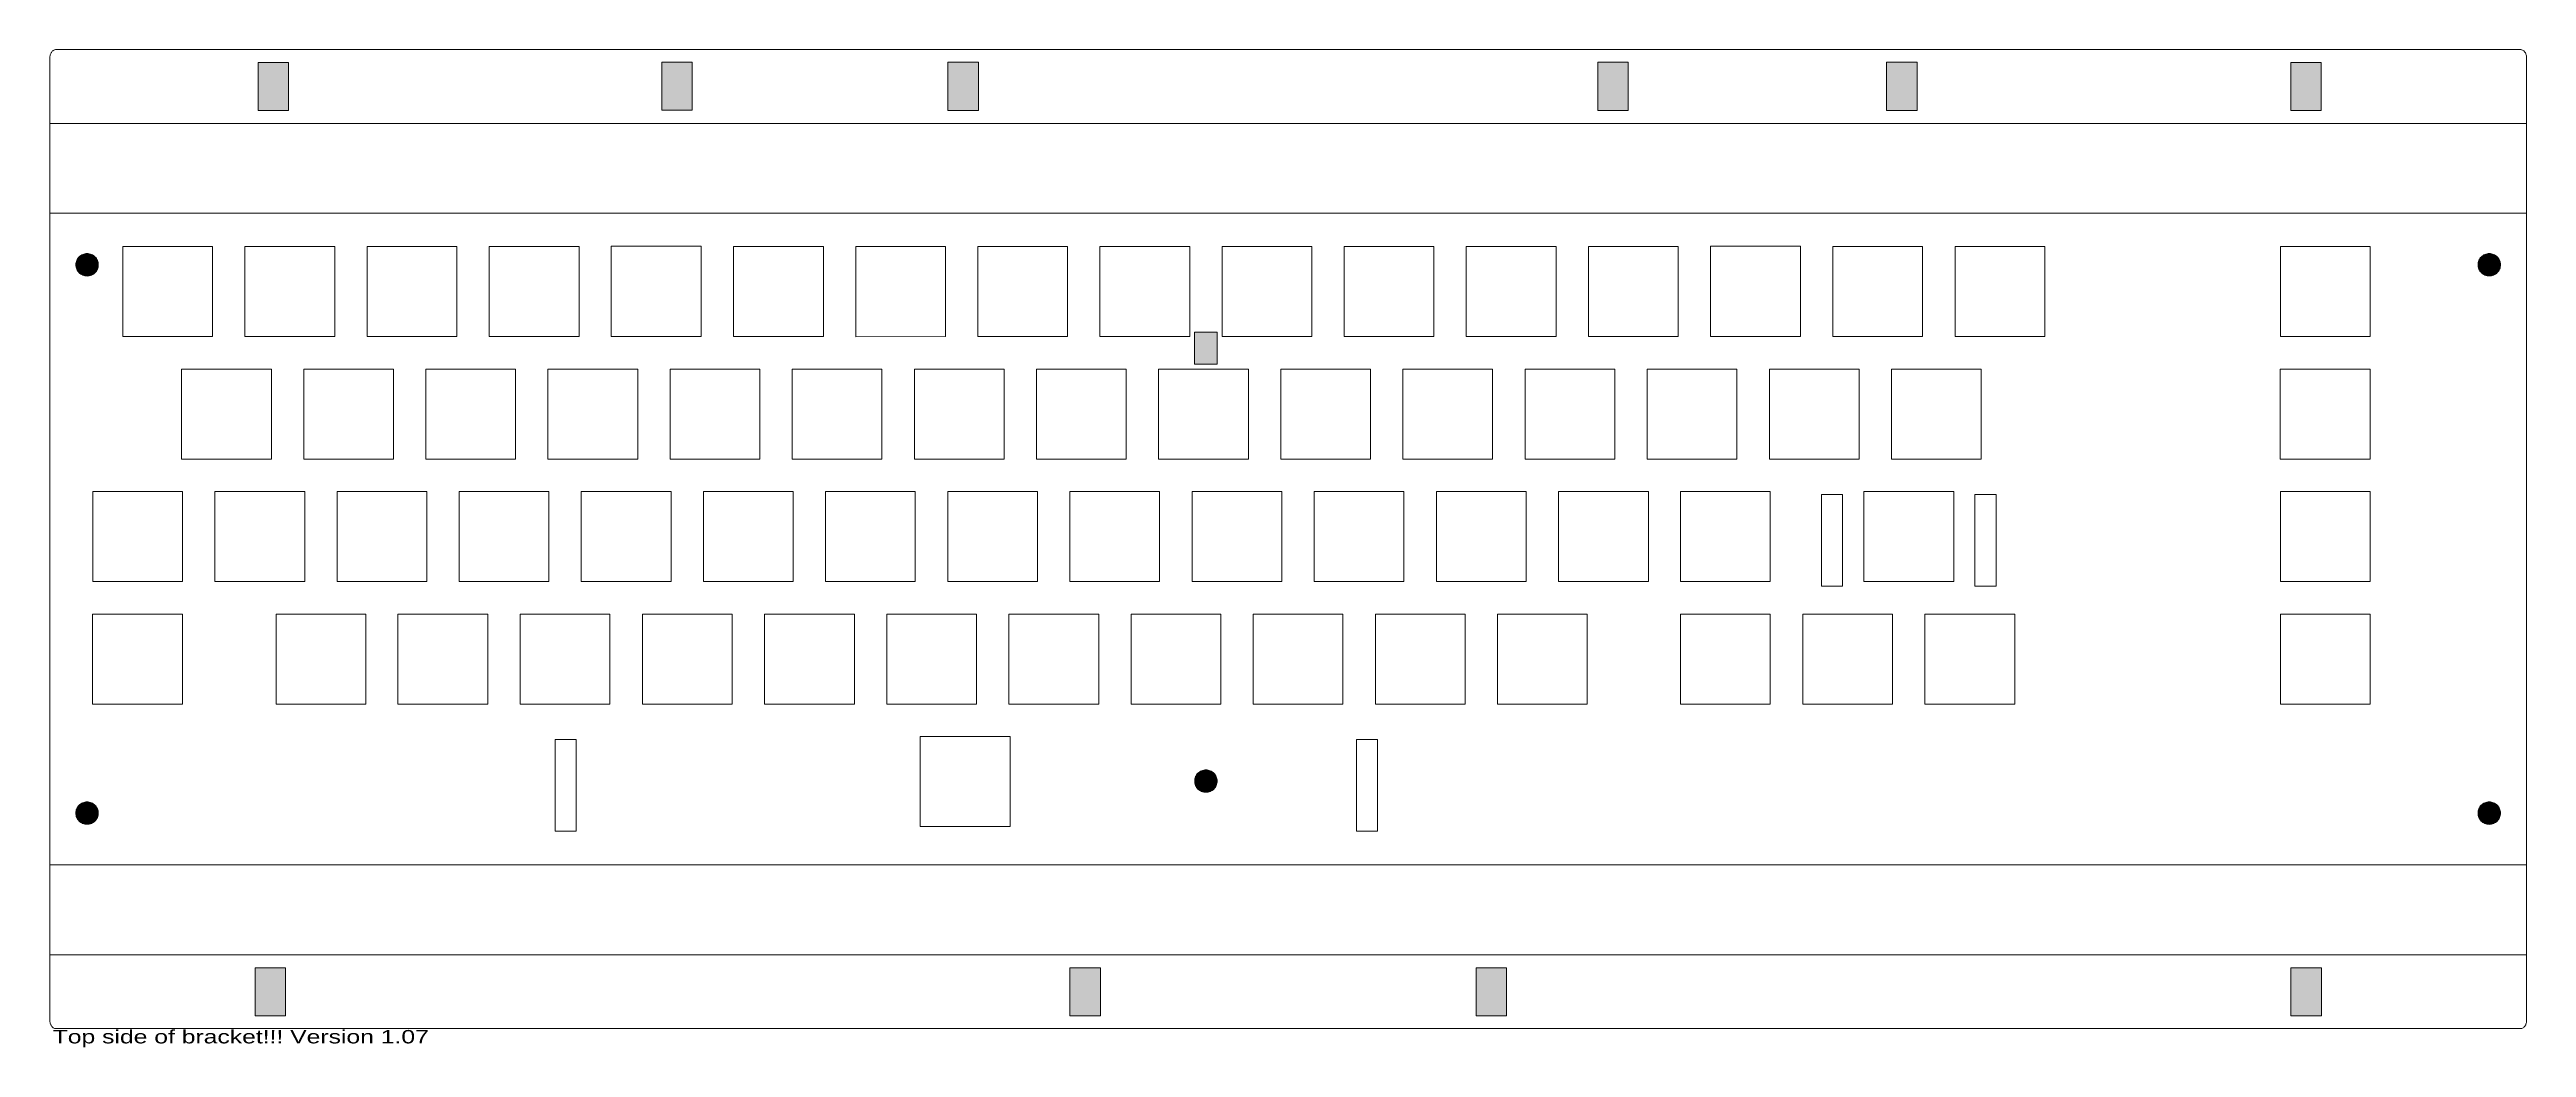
# Model space of a CAD drawing. Header units: inches. Extents: x -8 to 378, y -138 to 17.
import ezdxf

# ---------------------------------------------------------------- set-up
doc = ezdxf.new("R2010")
doc.units = ezdxf.units.IN
doc.header["$MEASUREMENT"] = 0
for name, color, linetype in [('Bending lines', 7, 'Continuous'), ('Holes and cut areas', 7, 'Continuous'), ('Information', 7, 'Continuous')]:
    doc.layers.add(name, color=color, linetype=linetype)

msp = doc.modelspace()

# ---------------------------------------------------------------- texts
at = {"layer": 'Information', "color": 250, "true_color": 0x1c1c1b, "insert": (-7.71, -138.09), "char_height": 2.0882, "attachment_point": 7}
msp.add_mtext('\\fMyriad Pro|b0|i0|c0|p34;\\W1.37854;Top side of bracket!!! Version 1.07', dxfattribs=at)

# ---------------------------------------------------------------- blocks, each defined once
blk = doc.blocks.new('block 2')
at = {"layer": 'Holes and cut areas', "true_color": 0xffffff}
h = blk.add_hatch(color=7, dxfattribs=at)
h.dxf.hatch_style = 2
h.paths.add_polyline_path([(28.58, -133.17), (23.83, -133.17), (23.83, -125.68), (28.58, -125.68)])
h = blk.add_hatch(color=7, dxfattribs=at)
h.dxf.hatch_style = 2
h.paths.add_polyline_path([(155.58, -133.17), (150.83, -133.17), (150.83, -125.68), (155.58, -125.68)])
h = blk.add_hatch(color=7, dxfattribs=at)
h.dxf.hatch_style = 2
h.paths.add_polyline_path([(218.88, -133.18), (214.13, -133.18), (214.13, -125.69), (218.88, -125.69)])
h = blk.add_hatch(color=7, dxfattribs=at)
h.dxf.hatch_style = 2
h.paths.add_polyline_path([(345.89, -133.18), (341.14, -133.18), (341.14, -125.69), (345.89, -125.69)])
at = {"layer": 'Holes and cut areas', "lineweight": 0}
for points in [[(28.58, -133.17), (23.83, -133.17), (23.83, -125.68), (28.58, -125.68), (28.58, -133.17)], [(155.58, -133.17), (150.83, -133.17), (150.83, -125.68), (155.58, -125.68), (155.58, -133.17)], [(218.88, -133.18), (214.13, -133.18), (214.13, -125.69), (218.88, -125.69), (218.88, -133.18)], [(345.89, -133.18), (341.14, -133.18), (341.14, -125.69), (345.89, -125.69), (345.89, -133.18)]]:
    blk.add_lwpolyline(points, dxfattribs=at)
blk = doc.blocks.new('block 4')
at = {"layer": 'Holes and cut areas', "color": 250, "lineweight": 9, "true_color": 0x333333}
for points in [[(79.36, -13.3), (79.36, -13.3)], [(93.35, -13.3), (93.35, -13.3)], [(79.36, -27.33), (79.36, -27.33)], [(93.35, -27.33), (93.35, -27.33)]]:
    blk.add_lwpolyline(points, dxfattribs=at)
blk = doc.blocks.new('block 3')
at = {"layer": 'Holes and cut areas', "color": 250, "lineweight": 9, "true_color": 0x333333}
blk.add_lwpolyline([(93.35, -27.33), (79.36, -27.33), (79.36, -13.3), (93.35, -13.3), (93.35, -27.33)], dxfattribs=at)
at = {"layer": 'Holes and cut areas'}
blk.add_blockref('block 4', (0, 0), dxfattribs=at)
blk = doc.blocks.new('block 6')
at = {"layer": 'Holes and cut areas', "color": 250, "lineweight": 9, "true_color": 0x333333}
for points in [[(60.34, -13.33), (60.34, -13.33)], [(74.33, -13.33), (74.33, -13.33)], [(60.34, -27.36), (60.34, -27.36)], [(74.33, -27.36), (74.33, -27.36)]]:
    blk.add_lwpolyline(points, dxfattribs=at)
blk = doc.blocks.new('block 5')
at = {"layer": 'Holes and cut areas', "color": 250, "lineweight": 9, "true_color": 0x333333}
blk.add_lwpolyline([(74.33, -27.36), (60.34, -27.36), (60.34, -13.33), (74.33, -13.33), (74.33, -27.36)], dxfattribs=at)
at = {"layer": 'Holes and cut areas'}
blk.add_blockref('block 6', (0, 0), dxfattribs=at)
blk = doc.blocks.new('block 8')
at = {"layer": 'Holes and cut areas', "color": 250, "lineweight": 9, "true_color": 0x333333}
for points in [[(127.52, -89.67), (127.52, -89.67)], [(141.51, -89.67), (141.51, -89.67)], [(127.52, -103.69), (127.52, -103.69)], [(141.51, -103.69), (141.51, -103.69)]]:
    blk.add_lwpolyline(points, dxfattribs=at)
blk = doc.blocks.new('block 7')
at = {"layer": 'Holes and cut areas', "color": 250, "lineweight": 9, "true_color": 0x333333}
blk.add_lwpolyline([(141.51, -103.69), (127.52, -103.69), (127.52, -89.67), (141.51, -89.67), (141.51, -103.69)], dxfattribs=at)
at = {"layer": 'Holes and cut areas'}
blk.add_blockref('block 8', (0, 0), dxfattribs=at)
blk = doc.blocks.new('block 10')
at = {"layer": 'Holes and cut areas', "color": 250, "lineweight": 9, "true_color": 0x333333}
for points in [[(141.34, -70.59), (141.34, -70.59)], [(155.33, -70.59), (155.33, -70.59)], [(141.34, -84.62), (141.34, -84.62)], [(155.33, -84.62), (155.33, -84.62)]]:
    blk.add_lwpolyline(points, dxfattribs=at)
blk = doc.blocks.new('block 9')
at = {"layer": 'Holes and cut areas', "color": 250, "lineweight": 9, "true_color": 0x333333}
blk.add_lwpolyline([(155.33, -84.62), (141.34, -84.62), (141.34, -70.59), (155.33, -70.59), (155.33, -84.62)], dxfattribs=at)
at = {"layer": 'Holes and cut areas'}
blk.add_blockref('block 10', (0, 0), dxfattribs=at)
blk = doc.blocks.new('block 12')
at = {"layer": 'Holes and cut areas', "color": 250, "lineweight": 9, "true_color": 0x333333}
for points in [[(122.3, -70.6), (122.3, -70.6)], [(136.29, -70.6), (136.29, -70.6)], [(122.3, -84.63), (122.3, -84.63)], [(136.29, -84.63), (136.29, -84.63)]]:
    blk.add_lwpolyline(points, dxfattribs=at)
blk = doc.blocks.new('block 11')
at = {"layer": 'Holes and cut areas', "color": 250, "lineweight": 9, "true_color": 0x333333}
blk.add_lwpolyline([(136.29, -84.63), (122.3, -84.63), (122.3, -70.6), (136.29, -70.6), (136.29, -84.63)], dxfattribs=at)
at = {"layer": 'Holes and cut areas'}
blk.add_blockref('block 12', (0, 0), dxfattribs=at)
blk = doc.blocks.new('block 14')
at = {"layer": 'Holes and cut areas', "color": 250, "lineweight": 9, "true_color": 0x333333}
for points in [[(131.79, -51.5), (131.79, -51.5)], [(145.78, -51.5), (145.78, -51.5)], [(131.79, -65.52), (131.79, -65.52)], [(145.78, -65.52), (145.78, -65.52)]]:
    blk.add_lwpolyline(points, dxfattribs=at)
blk = doc.blocks.new('block 13')
at = {"layer": 'Holes and cut areas', "color": 250, "lineweight": 9, "true_color": 0x333333}
blk.add_lwpolyline([(145.78, -65.52), (131.79, -65.52), (131.79, -51.5), (145.78, -51.5), (145.78, -65.52)], dxfattribs=at)
at = {"layer": 'Holes and cut areas'}
blk.add_blockref('block 14', (0, 0), dxfattribs=at)
blk = doc.blocks.new('block 16')
at = {"layer": 'Holes and cut areas', "color": 250, "lineweight": 9, "true_color": 0x333333}
for points in [[(150.83, -51.5), (150.83, -51.5)], [(164.82, -51.5), (164.82, -51.5)], [(150.83, -65.53), (150.83, -65.53)], [(164.82, -65.53), (164.82, -65.53)]]:
    blk.add_lwpolyline(points, dxfattribs=at)
blk = doc.blocks.new('block 15')
at = {"layer": 'Holes and cut areas', "color": 250, "lineweight": 9, "true_color": 0x333333}
blk.add_lwpolyline([(164.82, -65.53), (150.83, -65.53), (150.83, -51.5), (164.82, -51.5), (164.82, -65.53)], dxfattribs=at)
at = {"layer": 'Holes and cut areas'}
blk.add_blockref('block 16', (0, 0), dxfattribs=at)
blk = doc.blocks.new('block 18')
at = {"layer": 'Holes and cut areas', "color": 250, "lineweight": 9, "true_color": 0x333333}
for points in [[(160.36, -70.59), (160.36, -70.59)], [(174.35, -70.59), (174.35, -70.59)], [(160.36, -84.61), (160.36, -84.61)], [(174.35, -84.61), (174.35, -84.61)]]:
    blk.add_lwpolyline(points, dxfattribs=at)
blk = doc.blocks.new('block 17')
at = {"layer": 'Holes and cut areas', "color": 250, "lineweight": 9, "true_color": 0x333333}
blk.add_lwpolyline([(174.35, -84.61), (160.36, -84.61), (160.36, -70.59), (174.35, -70.59), (174.35, -84.61)], dxfattribs=at)
at = {"layer": 'Holes and cut areas'}
blk.add_blockref('block 18', (0, 0), dxfattribs=at)
blk = doc.blocks.new('block 20')
at = {"layer": 'Holes and cut areas', "color": 250, "lineweight": 9, "true_color": 0x333333}
for points in [[(179.4, -70.6), (179.4, -70.6)], [(193.39, -70.6), (193.39, -70.6)], [(179.4, -84.62), (179.4, -84.62)], [(193.39, -84.62), (193.39, -84.62)]]:
    blk.add_lwpolyline(points, dxfattribs=at)
blk = doc.blocks.new('block 19')
at = {"layer": 'Holes and cut areas', "color": 250, "lineweight": 9, "true_color": 0x333333}
blk.add_lwpolyline([(193.39, -84.62), (179.4, -84.62), (179.4, -70.6), (193.39, -70.6), (193.39, -84.62)], dxfattribs=at)
at = {"layer": 'Holes and cut areas'}
blk.add_blockref('block 20', (0, 0), dxfattribs=at)
blk = doc.blocks.new('block 22')
at = {"layer": 'Holes and cut areas', "color": 250, "lineweight": 9, "true_color": 0x333333}
for points in [[(169.87, -51.5), (169.87, -51.5)], [(183.86, -51.5), (183.86, -51.5)], [(169.87, -65.53), (169.87, -65.53)], [(183.86, -65.53), (183.86, -65.53)]]:
    blk.add_lwpolyline(points, dxfattribs=at)
blk = doc.blocks.new('block 21')
at = {"layer": 'Holes and cut areas', "color": 250, "lineweight": 9, "true_color": 0x333333}
blk.add_lwpolyline([(183.86, -65.53), (169.87, -65.53), (169.87, -51.5), (183.86, -51.5), (183.86, -65.53)], dxfattribs=at)
at = {"layer": 'Holes and cut areas'}
blk.add_blockref('block 22', (0, 0), dxfattribs=at)
blk = doc.blocks.new('block 24')
at = {"layer": 'Holes and cut areas', "color": 250, "lineweight": 9, "true_color": 0x333333}
for points in [[(164.66, -32.42), (164.66, -32.42)], [(178.65, -32.42), (178.65, -32.42)], [(164.66, -46.44), (164.66, -46.44)], [(178.65, -46.44), (178.65, -46.44)]]:
    blk.add_lwpolyline(points, dxfattribs=at)
blk = doc.blocks.new('block 23')
at = {"layer": 'Holes and cut areas', "color": 250, "lineweight": 9, "true_color": 0x333333}
blk.add_lwpolyline([(178.65, -46.44), (164.66, -46.44), (164.66, -32.42), (178.65, -32.42), (178.65, -46.44)], dxfattribs=at)
at = {"layer": 'Holes and cut areas'}
blk.add_blockref('block 24', (0, 0), dxfattribs=at)
blk = doc.blocks.new('block 26')
at = {"layer": 'Holes and cut areas', "color": 250, "lineweight": 9, "true_color": 0x333333}
for points in [[(145.64, -32.42), (145.64, -32.42)], [(159.63, -32.42), (159.63, -32.42)], [(145.64, -46.44), (145.64, -46.44)], [(159.63, -46.44), (159.63, -46.44)]]:
    blk.add_lwpolyline(points, dxfattribs=at)
blk = doc.blocks.new('block 25')
at = {"layer": 'Holes and cut areas', "color": 250, "lineweight": 9, "true_color": 0x333333}
blk.add_lwpolyline([(159.63, -46.44), (145.64, -46.44), (145.64, -32.42), (159.63, -32.42), (159.63, -46.44)], dxfattribs=at)
at = {"layer": 'Holes and cut areas'}
blk.add_blockref('block 26', (0, 0), dxfattribs=at)
blk = doc.blocks.new('block 28')
at = {"layer": 'Holes and cut areas', "color": 250, "lineweight": 9, "true_color": 0x333333}
for points in [[(183.69, -32.42), (183.69, -32.42)], [(197.68, -32.42), (197.68, -32.42)], [(183.69, -46.44), (183.69, -46.44)], [(197.68, -46.44), (197.68, -46.44)]]:
    blk.add_lwpolyline(points, dxfattribs=at)
blk = doc.blocks.new('block 27')
at = {"layer": 'Holes and cut areas', "color": 250, "lineweight": 9, "true_color": 0x333333}
blk.add_lwpolyline([(197.68, -46.44), (183.69, -46.44), (183.69, -32.42), (197.68, -32.42), (197.68, -46.44)], dxfattribs=at)
at = {"layer": 'Holes and cut areas'}
blk.add_blockref('block 28', (0, 0), dxfattribs=at)
blk = doc.blocks.new('block 30')
at = {"layer": 'Holes and cut areas', "color": 250, "lineweight": 9, "true_color": 0x333333}
for points in [[(202.71, -32.42), (202.71, -32.42)], [(216.7, -32.42), (216.7, -32.42)], [(202.71, -46.44), (202.71, -46.44)], [(216.7, -46.44), (216.7, -46.44)]]:
    blk.add_lwpolyline(points, dxfattribs=at)
blk = doc.blocks.new('block 29')
at = {"layer": 'Holes and cut areas', "color": 250, "lineweight": 9, "true_color": 0x333333}
blk.add_lwpolyline([(216.7, -46.44), (202.71, -46.44), (202.71, -32.42), (216.7, -32.42), (216.7, -46.44)], dxfattribs=at)
at = {"layer": 'Holes and cut areas'}
blk.add_blockref('block 30', (0, 0), dxfattribs=at)
blk = doc.blocks.new('block 32')
at = {"layer": 'Holes and cut areas', "color": 250, "lineweight": 9, "true_color": 0x333333}
for points in [[(221.78, -32.42), (221.78, -32.42)], [(235.77, -32.42), (235.77, -32.42)], [(221.78, -46.44), (221.78, -46.44)], [(235.77, -46.44), (235.77, -46.44)]]:
    blk.add_lwpolyline(points, dxfattribs=at)
blk = doc.blocks.new('block 31')
at = {"layer": 'Holes and cut areas', "color": 250, "lineweight": 9, "true_color": 0x333333}
blk.add_lwpolyline([(235.77, -46.44), (221.78, -46.44), (221.78, -32.42), (235.77, -32.42), (235.77, -46.44)], dxfattribs=at)
at = {"layer": 'Holes and cut areas'}
blk.add_blockref('block 32', (0, 0), dxfattribs=at)
blk = doc.blocks.new('block 34')
at = {"layer": 'Holes and cut areas', "color": 250, "lineweight": 9, "true_color": 0x333333}
for points in [[(240.81, -32.42), (240.81, -32.42)], [(254.8, -32.42), (254.8, -32.42)], [(240.81, -46.44), (240.81, -46.44)], [(254.8, -46.44), (254.8, -46.44)]]:
    blk.add_lwpolyline(points, dxfattribs=at)
blk = doc.blocks.new('block 33')
at = {"layer": 'Holes and cut areas', "color": 250, "lineweight": 9, "true_color": 0x333333}
blk.add_lwpolyline([(254.8, -46.44), (240.81, -46.44), (240.81, -32.42), (254.8, -32.42), (254.8, -46.44)], dxfattribs=at)
at = {"layer": 'Holes and cut areas'}
blk.add_blockref('block 34', (0, 0), dxfattribs=at)
blk = doc.blocks.new('block 36')
at = {"layer": 'Holes and cut areas', "color": 250, "lineweight": 9, "true_color": 0x333333}
for points in [[(212.62, -13.33), (212.62, -13.33)], [(226.61, -13.33), (226.61, -13.33)], [(212.62, -27.36), (212.62, -27.36)], [(226.61, -27.36), (226.61, -27.36)]]:
    blk.add_lwpolyline(points, dxfattribs=at)
blk = doc.blocks.new('block 35')
at = {"layer": 'Holes and cut areas', "color": 250, "lineweight": 9, "true_color": 0x333333}
blk.add_lwpolyline([(226.61, -27.36), (212.62, -27.36), (212.62, -13.33), (226.61, -13.33), (226.61, -27.36)], dxfattribs=at)
at = {"layer": 'Holes and cut areas'}
blk.add_blockref('block 36', (0, 0), dxfattribs=at)
blk = doc.blocks.new('block 38')
at = {"layer": 'Holes and cut areas', "color": 250, "lineweight": 9, "true_color": 0x333333}
for points in [[(231.66, -13.33), (231.66, -13.33)], [(245.65, -13.33), (245.65, -13.33)], [(231.66, -27.36), (231.66, -27.36)], [(245.65, -27.36), (245.65, -27.36)]]:
    blk.add_lwpolyline(points, dxfattribs=at)
blk = doc.blocks.new('block 37')
at = {"layer": 'Holes and cut areas', "color": 250, "lineweight": 9, "true_color": 0x333333}
blk.add_lwpolyline([(245.65, -27.36), (231.66, -27.36), (231.66, -13.33), (245.65, -13.33), (245.65, -27.36)], dxfattribs=at)
at = {"layer": 'Holes and cut areas'}
blk.add_blockref('block 38', (0, 0), dxfattribs=at)
blk = doc.blocks.new('block 40')
at = {"layer": 'Holes and cut areas', "color": 250, "lineweight": 9, "true_color": 0x333333}
for points in [[(250.7, -13.31), (250.7, -13.31)], [(264.69, -13.31), (264.69, -13.31)], [(250.7, -27.34), (250.7, -27.34)], [(264.69, -27.34), (264.69, -27.34)]]:
    blk.add_lwpolyline(points, dxfattribs=at)
blk = doc.blocks.new('block 39')
at = {"layer": 'Holes and cut areas', "color": 250, "lineweight": 9, "true_color": 0x333333}
blk.add_lwpolyline([(264.69, -27.34), (250.7, -27.34), (250.7, -13.31), (264.69, -13.31), (264.69, -27.34)], dxfattribs=at)
at = {"layer": 'Holes and cut areas'}
blk.add_blockref('block 40', (0, 0), dxfattribs=at)
blk = doc.blocks.new('block 42')
at = {"layer": 'Holes and cut areas', "color": 250, "lineweight": 9, "true_color": 0x333333}
for points in [[(269.73, -13.33), (269.73, -13.33)], [(283.72, -13.33), (283.72, -13.33)], [(269.73, -27.36), (269.73, -27.36)], [(283.72, -27.36), (283.72, -27.36)]]:
    blk.add_lwpolyline(points, dxfattribs=at)
blk = doc.blocks.new('block 41')
at = {"layer": 'Holes and cut areas', "color": 250, "lineweight": 9, "true_color": 0x333333}
blk.add_lwpolyline([(283.72, -27.36), (269.73, -27.36), (269.73, -13.33), (283.72, -13.33), (283.72, -27.36)], dxfattribs=at)
at = {"layer": 'Holes and cut areas'}
blk.add_blockref('block 42', (0, 0), dxfattribs=at)
blk = doc.blocks.new('block 43')
at = {"layer": 'Holes and cut areas', "color": 250, "lineweight": 9, "true_color": 0x333333}
for points in [[(288.82, -13.33), (288.82, -13.33)], [(302.81, -13.33), (302.81, -13.33)], [(288.82, -27.36), (288.82, -27.36)], [(302.81, -27.36), (302.81, -27.36)]]:
    blk.add_lwpolyline(points, dxfattribs=at)
blk = doc.blocks.new('block 45')
at = {"layer": 'Holes and cut areas', "color": 250, "lineweight": 9, "true_color": 0x333333}
for points in [[(259.85, -32.42), (259.85, -32.42)], [(273.84, -32.42), (273.84, -32.42)], [(259.85, -46.44), (259.85, -46.44)], [(273.84, -46.44), (273.84, -46.44)]]:
    blk.add_lwpolyline(points, dxfattribs=at)
blk = doc.blocks.new('block 44')
at = {"layer": 'Holes and cut areas', "color": 250, "lineweight": 9, "true_color": 0x333333}
blk.add_lwpolyline([(273.84, -46.44), (259.85, -46.44), (259.85, -32.42), (273.84, -32.42), (273.84, -46.44)], dxfattribs=at)
at = {"layer": 'Holes and cut areas'}
blk.add_blockref('block 45', (0, 0), dxfattribs=at)
blk = doc.blocks.new('block 47')
at = {"layer": 'Holes and cut areas', "color": 250, "lineweight": 9, "true_color": 0x333333}
for points in [[(278.88, -32.42), (278.88, -32.42)], [(292.87, -32.42), (292.87, -32.42)], [(278.88, -46.44), (278.88, -46.44)], [(292.87, -46.44), (292.87, -46.44)]]:
    blk.add_lwpolyline(points, dxfattribs=at)
blk = doc.blocks.new('block 46')
at = {"layer": 'Holes and cut areas', "color": 250, "lineweight": 9, "true_color": 0x333333}
blk.add_lwpolyline([(292.87, -46.44), (278.88, -46.44), (278.88, -32.42), (292.87, -32.42), (292.87, -46.44)], dxfattribs=at)
at = {"layer": 'Holes and cut areas'}
blk.add_blockref('block 47', (0, 0), dxfattribs=at)
blk = doc.blocks.new('block 49')
at = {"layer": 'Holes and cut areas', "color": 250, "lineweight": 9, "true_color": 0x333333}
for points in [[(339.53, -13.33), (339.53, -13.33)], [(353.51, -13.33), (353.51, -13.33)], [(339.53, -27.36), (339.53, -27.36)], [(353.51, -27.36), (353.51, -27.36)]]:
    blk.add_lwpolyline(points, dxfattribs=at)
blk = doc.blocks.new('block 48')
at = {"layer": 'Holes and cut areas', "color": 250, "lineweight": 9, "true_color": 0x333333}
blk.add_lwpolyline([(353.51, -27.36), (339.53, -27.36), (339.53, -13.33), (353.51, -13.33), (353.51, -27.36)], dxfattribs=at)
at = {"layer": 'Holes and cut areas'}
blk.add_blockref('block 49', (0, 0), dxfattribs=at)
blk = doc.blocks.new('block 51')
at = {"layer": 'Holes and cut areas', "color": 250, "lineweight": 9, "true_color": 0x333333}
for points in [[(339.49, -32.43), (339.49, -32.43)], [(353.48, -32.43), (353.48, -32.43)], [(339.49, -46.45), (339.49, -46.45)], [(353.48, -46.45), (353.48, -46.45)]]:
    blk.add_lwpolyline(points, dxfattribs=at)
blk = doc.blocks.new('block 50')
at = {"layer": 'Holes and cut areas', "color": 250, "lineweight": 9, "true_color": 0x333333}
blk.add_lwpolyline([(353.48, -46.45), (339.49, -46.45), (339.49, -32.43), (353.48, -32.43), (353.48, -46.45)], dxfattribs=at)
at = {"layer": 'Holes and cut areas'}
blk.add_blockref('block 51', (0, 0), dxfattribs=at)
blk = doc.blocks.new('block 53')
at = {"layer": 'Holes and cut areas', "color": 250, "lineweight": 9, "true_color": 0x333333}
for points in [[(339.53, -51.5), (339.53, -51.5)], [(353.51, -51.5), (353.51, -51.5)], [(339.53, -65.53), (339.53, -65.53)], [(353.51, -65.53), (353.51, -65.53)]]:
    blk.add_lwpolyline(points, dxfattribs=at)
blk = doc.blocks.new('block 52')
at = {"layer": 'Holes and cut areas', "color": 250, "lineweight": 9, "true_color": 0x333333}
blk.add_lwpolyline([(353.51, -65.53), (339.53, -65.53), (339.53, -51.5), (353.51, -51.5), (353.51, -65.53)], dxfattribs=at)
at = {"layer": 'Holes and cut areas'}
blk.add_blockref('block 53', (0, 0), dxfattribs=at)
blk = doc.blocks.new('block 55')
at = {"layer": 'Holes and cut areas', "color": 250, "lineweight": 9, "true_color": 0x333333}
for points in [[(339.53, -70.59), (339.53, -70.59)], [(353.51, -70.59), (353.51, -70.59)], [(339.53, -84.61), (339.53, -84.61)], [(353.51, -84.61), (353.51, -84.61)]]:
    blk.add_lwpolyline(points, dxfattribs=at)
blk = doc.blocks.new('block 54')
at = {"layer": 'Holes and cut areas', "color": 250, "lineweight": 9, "true_color": 0x333333}
blk.add_lwpolyline([(353.51, -84.61), (339.53, -84.61), (339.53, -70.59), (353.51, -70.59), (353.51, -84.61)], dxfattribs=at)
at = {"layer": 'Holes and cut areas'}
blk.add_blockref('block 55', (0, 0), dxfattribs=at)
blk = doc.blocks.new('block 57')
at = {"layer": 'Holes and cut areas', "color": 250, "lineweight": 9, "true_color": 0x333333}
for points in [[(246.02, -70.59), (246.02, -70.59)], [(260, -70.59), (260, -70.59)], [(246.02, -84.62), (246.02, -84.62)], [(260, -84.62), (260, -84.62)]]:
    blk.add_lwpolyline(points, dxfattribs=at)
blk = doc.blocks.new('block 56')
at = {"layer": 'Holes and cut areas', "color": 250, "lineweight": 9, "true_color": 0x333333}
blk.add_lwpolyline([(260, -84.62), (246.02, -84.62), (246.02, -70.59), (260, -70.59), (260, -84.62)], dxfattribs=at)
at = {"layer": 'Holes and cut areas'}
blk.add_blockref('block 57', (0, 0), dxfattribs=at)
blk = doc.blocks.new('block 59')
at = {"layer": 'Holes and cut areas', "color": 250, "lineweight": 9, "true_color": 0x333333}
for points in [[(246.02, -51.5), (246.02, -51.5)], [(260, -51.5), (260, -51.5)], [(246.02, -65.53), (246.02, -65.53)], [(260, -65.53), (260, -65.53)]]:
    blk.add_lwpolyline(points, dxfattribs=at)
blk = doc.blocks.new('block 58')
at = {"layer": 'Holes and cut areas', "color": 250, "lineweight": 9, "true_color": 0x333333}
blk.add_lwpolyline([(260, -65.53), (246.02, -65.53), (246.02, -51.5), (260, -51.5), (260, -65.53)], dxfattribs=at)
at = {"layer": 'Holes and cut areas'}
blk.add_blockref('block 59', (0, 0), dxfattribs=at)
blk = doc.blocks.new('block 61')
at = {"layer": 'Holes and cut areas', "color": 250, "lineweight": 9, "true_color": 0x333333}
for points in [[(274.59, -51.49), (274.59, -51.49)], [(288.58, -51.49), (288.58, -51.49)], [(274.59, -65.52), (274.59, -65.52)], [(288.58, -65.52), (288.58, -65.52)]]:
    blk.add_lwpolyline(points, dxfattribs=at)
blk = doc.blocks.new('block 60')
at = {"layer": 'Holes and cut areas', "color": 250, "lineweight": 9, "true_color": 0x333333}
blk.add_lwpolyline([(288.58, -65.52), (274.59, -65.52), (274.59, -51.49), (288.58, -51.49), (288.58, -65.52)], dxfattribs=at)
at = {"layer": 'Holes and cut areas'}
blk.add_blockref('block 61', (0, 0), dxfattribs=at)
blk = doc.blocks.new('block 63')
at = {"layer": 'Holes and cut areas', "color": 250, "lineweight": 9, "true_color": 0x333333}
for points in [[(227, -51.5), (227, -51.5)], [(240.99, -51.5), (240.99, -51.5)], [(227, -65.53), (227, -65.53)], [(240.99, -65.53), (240.99, -65.53)]]:
    blk.add_lwpolyline(points, dxfattribs=at)
blk = doc.blocks.new('block 62')
at = {"layer": 'Holes and cut areas', "color": 250, "lineweight": 9, "true_color": 0x333333}
blk.add_lwpolyline([(240.99, -65.53), (227, -65.53), (227, -51.5), (240.99, -51.5), (240.99, -65.53)], dxfattribs=at)
at = {"layer": 'Holes and cut areas'}
blk.add_blockref('block 63', (0, 0), dxfattribs=at)
blk = doc.blocks.new('block 65')
at = {"layer": 'Holes and cut areas', "color": 250, "lineweight": 9, "true_color": 0x333333}
for points in [[(265.06, -70.59), (265.06, -70.59)], [(279.05, -70.59), (279.05, -70.59)], [(265.06, -84.62), (265.06, -84.62)], [(279.05, -84.62), (279.05, -84.62)]]:
    blk.add_lwpolyline(points, dxfattribs=at)
blk = doc.blocks.new('block 64')
at = {"layer": 'Holes and cut areas', "color": 250, "lineweight": 9, "true_color": 0x333333}
blk.add_lwpolyline([(279.05, -84.62), (265.06, -84.62), (265.06, -70.59), (279.05, -70.59), (279.05, -84.62)], dxfattribs=at)
at = {"layer": 'Holes and cut areas'}
blk.add_blockref('block 65', (0, 0), dxfattribs=at)
blk = doc.blocks.new('block 67')
at = {"layer": 'Holes and cut areas', "color": 250, "lineweight": 9, "true_color": 0x333333}
for points in [[(284.1, -70.6), (284.1, -70.6)], [(298.09, -70.6), (298.09, -70.6)], [(284.1, -84.63), (284.1, -84.63)], [(298.09, -84.63), (298.09, -84.63)]]:
    blk.add_lwpolyline(points, dxfattribs=at)
blk = doc.blocks.new('block 66')
at = {"layer": 'Holes and cut areas', "color": 250, "lineweight": 9, "true_color": 0x333333}
blk.add_lwpolyline([(298.09, -84.63), (284.1, -84.63), (284.1, -70.6), (298.09, -70.6), (298.09, -84.63)], dxfattribs=at)
at = {"layer": 'Holes and cut areas'}
blk.add_blockref('block 67', (0, 0), dxfattribs=at)
blk = doc.blocks.new('block 69')
at = {"layer": 'Holes and cut areas', "color": 250, "lineweight": 9, "true_color": 0x333333}
for points in [[(188.92, -51.5), (188.92, -51.5)], [(202.9, -51.5), (202.9, -51.5)], [(188.92, -65.53), (188.92, -65.53)], [(202.9, -65.53), (202.9, -65.53)]]:
    blk.add_lwpolyline(points, dxfattribs=at)
blk = doc.blocks.new('block 68')
at = {"layer": 'Holes and cut areas', "color": 250, "lineweight": 9, "true_color": 0x333333}
blk.add_lwpolyline([(202.9, -65.53), (188.92, -65.53), (188.92, -51.5), (202.9, -51.5), (202.9, -65.53)], dxfattribs=at)
at = {"layer": 'Holes and cut areas'}
blk.add_blockref('block 69', (0, 0), dxfattribs=at)
blk = doc.blocks.new('block 71')
at = {"layer": 'Holes and cut areas', "color": 250, "lineweight": 9, "true_color": 0x333333}
for points in [[(207.95, -51.5), (207.95, -51.5)], [(221.94, -51.5), (221.94, -51.5)], [(207.95, -65.53), (207.95, -65.53)], [(221.94, -65.53), (221.94, -65.53)]]:
    blk.add_lwpolyline(points, dxfattribs=at)
blk = doc.blocks.new('block 70')
at = {"layer": 'Holes and cut areas', "color": 250, "lineweight": 9, "true_color": 0x333333}
blk.add_lwpolyline([(221.94, -65.53), (207.95, -65.53), (207.95, -51.5), (221.94, -51.5), (221.94, -65.53)], dxfattribs=at)
at = {"layer": 'Holes and cut areas'}
blk.add_blockref('block 71', (0, 0), dxfattribs=at)
blk = doc.blocks.new('block 73')
at = {"layer": 'Holes and cut areas', "color": 250, "lineweight": 9, "true_color": 0x333333}
for points in [[(198.46, -70.6), (198.46, -70.6)], [(212.45, -70.6), (212.45, -70.6)], [(198.46, -84.63), (198.46, -84.63)], [(212.45, -84.63), (212.45, -84.63)]]:
    blk.add_lwpolyline(points, dxfattribs=at)
blk = doc.blocks.new('block 72')
at = {"layer": 'Holes and cut areas', "color": 250, "lineweight": 9, "true_color": 0x333333}
blk.add_lwpolyline([(212.45, -84.63), (198.46, -84.63), (198.46, -70.6), (212.45, -70.6), (212.45, -84.63)], dxfattribs=at)
at = {"layer": 'Holes and cut areas'}
blk.add_blockref('block 73', (0, 0), dxfattribs=at)
blk = doc.blocks.new('block 75')
at = {"layer": 'Holes and cut areas', "color": 250, "lineweight": 9, "true_color": 0x333333}
for points in [[(217.47, -70.6), (217.47, -70.6)], [(231.46, -70.6), (231.46, -70.6)], [(217.47, -84.62), (217.47, -84.62)], [(231.46, -84.62), (231.46, -84.62)]]:
    blk.add_lwpolyline(points, dxfattribs=at)
blk = doc.blocks.new('block 74')
at = {"layer": 'Holes and cut areas', "color": 250, "lineweight": 9, "true_color": 0x333333}
blk.add_lwpolyline([(231.46, -84.62), (217.47, -84.62), (217.47, -70.6), (231.46, -70.6), (231.46, -84.62)], dxfattribs=at)
at = {"layer": 'Holes and cut areas'}
blk.add_blockref('block 75', (0, 0), dxfattribs=at)
blk = doc.blocks.new('block 77')
at = {"layer": 'Holes and cut areas', "color": 250, "lineweight": 9, "true_color": 0x333333}
for points in [[(193.58, -13.33), (193.58, -13.33)], [(207.57, -13.33), (207.57, -13.33)], [(193.58, -27.36), (193.58, -27.36)], [(207.57, -27.36), (207.57, -27.36)]]:
    blk.add_lwpolyline(points, dxfattribs=at)
blk = doc.blocks.new('block 76')
at = {"layer": 'Holes and cut areas', "color": 250, "lineweight": 9, "true_color": 0x333333}
blk.add_lwpolyline([(207.57, -27.36), (193.58, -27.36), (193.58, -13.33), (207.57, -13.33), (207.57, -27.36)], dxfattribs=at)
at = {"layer": 'Holes and cut areas'}
blk.add_blockref('block 77', (0, 0), dxfattribs=at)
blk = doc.blocks.new('block 79')
at = {"layer": 'Holes and cut areas', "color": 250, "lineweight": 9, "true_color": 0x333333}
for points in [[(174.55, -13.33), (174.55, -13.33)], [(188.54, -13.33), (188.54, -13.33)], [(174.55, -27.36), (174.55, -27.36)], [(188.54, -27.36), (188.54, -27.36)]]:
    blk.add_lwpolyline(points, dxfattribs=at)
blk = doc.blocks.new('block 78')
at = {"layer": 'Holes and cut areas', "color": 250, "lineweight": 9, "true_color": 0x333333}
blk.add_lwpolyline([(188.54, -27.36), (174.55, -27.36), (174.55, -13.33), (188.54, -13.33), (188.54, -27.36)], dxfattribs=at)
at = {"layer": 'Holes and cut areas'}
blk.add_blockref('block 79', (0, 0), dxfattribs=at)
blk = doc.blocks.new('block 81')
at = {"layer": 'Holes and cut areas', "color": 250, "lineweight": 9, "true_color": 0x333333}
for points in [[(155.52, -13.33), (155.52, -13.33)], [(169.51, -13.33), (169.51, -13.33)], [(155.52, -27.36), (155.52, -27.36)], [(169.51, -27.36), (169.51, -27.36)]]:
    blk.add_lwpolyline(points, dxfattribs=at)
blk = doc.blocks.new('block 80')
at = {"layer": 'Holes and cut areas', "color": 250, "lineweight": 9, "true_color": 0x333333}
blk.add_lwpolyline([(169.51, -27.36), (155.52, -27.36), (155.52, -13.33), (169.51, -13.33), (169.51, -27.36)], dxfattribs=at)
at = {"layer": 'Holes and cut areas'}
blk.add_blockref('block 81', (0, 0), dxfattribs=at)
blk = doc.blocks.new('block 82')
at = {"layer": 'Holes and cut areas', "color": 250, "lineweight": 9, "true_color": 0x333333}
for points in [[(136.48, -13.33), (136.48, -13.33)], [(150.47, -13.33), (150.47, -13.33)], [(136.48, -27.36), (136.48, -27.36)], [(150.47, -27.36), (150.47, -27.36)]]:
    blk.add_lwpolyline(points, dxfattribs=at)
blk = doc.blocks.new('block 84')
at = {"layer": 'Holes and cut areas', "color": 250, "lineweight": 9, "true_color": 0x333333}
for points in [[(117.45, -13.3), (117.45, -13.3)], [(131.43, -13.3), (131.43, -13.3)], [(117.45, -27.33), (117.45, -27.33)], [(131.43, -27.33), (131.43, -27.33)]]:
    blk.add_lwpolyline(points, dxfattribs=at)
blk = doc.blocks.new('block 83')
at = {"layer": 'Holes and cut areas', "color": 250, "lineweight": 9, "true_color": 0x333333}
blk.add_lwpolyline([(131.43, -27.33), (117.45, -27.39), (117.45, -13.33), (131.43, -13.33), (131.43, -27.33)], dxfattribs=at)
at = {"layer": 'Holes and cut areas'}
blk.add_blockref('block 84', (0, 0), dxfattribs=at)
blk = doc.blocks.new('block 86')
at = {"layer": 'Holes and cut areas', "color": 250, "lineweight": 9, "true_color": 0x333333}
for points in [[(107.55, -32.45), (107.55, -32.45)], [(121.54, -32.45), (121.54, -32.45)], [(107.55, -46.47), (107.55, -46.47)], [(121.54, -46.47), (121.54, -46.47)]]:
    blk.add_lwpolyline(points, dxfattribs=at)
blk = doc.blocks.new('block 85')
at = {"layer": 'Holes and cut areas', "color": 250, "lineweight": 9, "true_color": 0x333333}
blk.add_lwpolyline([(121.54, -46.47), (107.55, -46.47), (107.55, -32.45), (121.54, -32.45), (121.54, -46.47)], dxfattribs=at)
at = {"layer": 'Holes and cut areas'}
blk.add_blockref('block 86', (0, 0), dxfattribs=at)
blk = doc.blocks.new('block 88')
at = {"layer": 'Holes and cut areas', "color": 250, "lineweight": 9, "true_color": 0x333333}
for points in [[(88.52, -32.45), (88.52, -32.45)], [(102.51, -32.45), (102.51, -32.45)], [(88.52, -46.47), (88.52, -46.47)], [(102.51, -46.47), (102.51, -46.47)]]:
    blk.add_lwpolyline(points, dxfattribs=at)
blk = doc.blocks.new('block 87')
at = {"layer": 'Holes and cut areas', "color": 250, "lineweight": 9, "true_color": 0x333333}
blk.add_lwpolyline([(102.51, -46.47), (88.52, -46.47), (88.52, -32.45), (102.51, -32.45), (102.51, -46.47)], dxfattribs=at)
at = {"layer": 'Holes and cut areas'}
blk.add_blockref('block 88', (0, 0), dxfattribs=at)
blk = doc.blocks.new('block 90')
at = {"layer": 'Holes and cut areas', "color": 250, "lineweight": 9, "true_color": 0x333333}
for points in [[(112.75, -51.5), (112.75, -51.5)], [(126.74, -51.5), (126.74, -51.5)], [(112.75, -65.52), (112.75, -65.52)], [(126.74, -65.52), (126.74, -65.52)]]:
    blk.add_lwpolyline(points, dxfattribs=at)
blk = doc.blocks.new('block 89')
at = {"layer": 'Holes and cut areas', "color": 250, "lineweight": 9, "true_color": 0x333333}
blk.add_lwpolyline([(126.74, -65.52), (112.75, -65.52), (112.75, -51.5), (126.74, -51.5), (126.74, -65.52)], dxfattribs=at)
at = {"layer": 'Holes and cut areas'}
blk.add_blockref('block 90', (0, 0), dxfattribs=at)
blk = doc.blocks.new('block 92')
at = {"layer": 'Holes and cut areas', "color": 250, "lineweight": 9, "true_color": 0x333333}
for points in [[(93.71, -51.5), (93.71, -51.5)], [(107.7, -51.5), (107.7, -51.5)], [(93.71, -65.53), (93.71, -65.53)], [(107.7, -65.53), (107.7, -65.53)]]:
    blk.add_lwpolyline(points, dxfattribs=at)
blk = doc.blocks.new('block 91')
at = {"layer": 'Holes and cut areas', "color": 250, "lineweight": 9, "true_color": 0x333333}
blk.add_lwpolyline([(107.7, -65.53), (93.71, -65.53), (93.71, -51.5), (107.7, -51.5), (107.7, -65.53)], dxfattribs=at)
at = {"layer": 'Holes and cut areas'}
blk.add_blockref('block 92', (0, 0), dxfattribs=at)
blk = doc.blocks.new('block 94')
at = {"layer": 'Holes and cut areas', "color": 250, "lineweight": 9, "true_color": 0x333333}
for points in [[(103.26, -70.59), (103.26, -70.59)], [(117.25, -70.59), (117.25, -70.59)], [(103.26, -84.62), (103.26, -84.62)], [(117.25, -84.62), (117.25, -84.62)]]:
    blk.add_lwpolyline(points, dxfattribs=at)
blk = doc.blocks.new('block 93')
at = {"layer": 'Holes and cut areas', "color": 250, "lineweight": 9, "true_color": 0x333333}
blk.add_lwpolyline([(117.25, -84.62), (103.26, -84.62), (103.26, -70.59), (117.25, -70.59), (117.25, -84.62)], dxfattribs=at)
at = {"layer": 'Holes and cut areas'}
blk.add_blockref('block 94', (0, 0), dxfattribs=at)
blk = doc.blocks.new('block 96')
at = {"layer": 'Holes and cut areas', "color": 250, "lineweight": 9, "true_color": 0x333333}
for points in [[(84.22, -70.6), (84.22, -70.6)], [(98.21, -70.6), (98.21, -70.6)], [(84.22, -84.62), (84.22, -84.62)], [(98.21, -84.62), (98.21, -84.62)]]:
    blk.add_lwpolyline(points, dxfattribs=at)
blk = doc.blocks.new('block 95')
at = {"layer": 'Holes and cut areas', "color": 250, "lineweight": 9, "true_color": 0x333333}
blk.add_lwpolyline([(98.21, -84.62), (84.22, -84.62), (84.22, -70.6), (98.21, -70.6), (98.21, -84.62)], dxfattribs=at)
at = {"layer": 'Holes and cut areas'}
blk.add_blockref('block 96', (0, 0), dxfattribs=at)
blk = doc.blocks.new('block 98')
at = {"layer": 'Holes and cut areas', "color": 250, "lineweight": 9, "true_color": 0x333333}
for points in [[(126.6, -32.42), (126.6, -32.42)], [(140.59, -32.42), (140.59, -32.42)], [(126.6, -46.44), (126.6, -46.44)], [(140.59, -46.44), (140.59, -46.44)]]:
    blk.add_lwpolyline(points, dxfattribs=at)
blk = doc.blocks.new('block 97')
at = {"layer": 'Holes and cut areas', "color": 250, "lineweight": 9, "true_color": 0x333333}
blk.add_lwpolyline([(140.59, -46.44), (126.6, -46.44), (126.6, -32.42), (140.59, -32.42), (140.59, -46.44)], dxfattribs=at)
at = {"layer": 'Holes and cut areas'}
blk.add_blockref('block 98', (0, 0), dxfattribs=at)
blk = doc.blocks.new('block 100')
at = {"layer": 'Holes and cut areas', "color": 250, "lineweight": 9, "true_color": 0x333333}
for points in [[(60.4, -13.33), (60.4, -13.33)], [(74.39, -13.33), (74.39, -13.33)], [(60.4, -27.36), (60.4, -27.36)], [(74.39, -27.36), (74.39, -27.36)]]:
    blk.add_lwpolyline(points, dxfattribs=at)
blk = doc.blocks.new('block 99')
at = {"layer": 'Holes and cut areas'}
blk.add_blockref('block 100', (0, 0), dxfattribs=at)
blk = doc.blocks.new('block 102')
at = {"layer": 'Holes and cut areas', "color": 250, "lineweight": 9, "true_color": 0x333333}
for points in [[(41.3, -13.33), (41.3, -13.33)], [(55.29, -13.33), (55.29, -13.33)], [(41.3, -27.36), (41.3, -27.36)], [(55.29, -27.36), (55.29, -27.36)]]:
    blk.add_lwpolyline(points, dxfattribs=at)
blk = doc.blocks.new('block 101')
at = {"layer": 'Holes and cut areas', "color": 250, "lineweight": 9, "true_color": 0x333333}
blk.add_lwpolyline([(55.29, -27.36), (41.3, -27.36), (41.3, -13.33), (55.29, -13.33), (55.29, -27.36)], dxfattribs=at)
at = {"layer": 'Holes and cut areas'}
blk.add_blockref('block 102', (0, 0), dxfattribs=at)
blk = doc.blocks.new('block 104')
at = {"layer": 'Holes and cut areas', "color": 250, "lineweight": 9, "true_color": 0x333333}
for points in [[(50.46, -32.45), (50.46, -32.45)], [(64.45, -32.45), (64.45, -32.45)], [(50.46, -46.47), (50.46, -46.47)], [(64.45, -46.47), (64.45, -46.47)]]:
    blk.add_lwpolyline(points, dxfattribs=at)
blk = doc.blocks.new('block 103')
at = {"layer": 'Holes and cut areas', "color": 250, "lineweight": 9, "true_color": 0x333333}
blk.add_lwpolyline([(64.45, -46.47), (50.46, -46.47), (50.46, -32.45), (64.45, -32.45), (64.45, -46.47)], dxfattribs=at)
at = {"layer": 'Holes and cut areas'}
blk.add_blockref('block 104', (0, 0), dxfattribs=at)
blk = doc.blocks.new('block 106')
at = {"layer": 'Holes and cut areas', "color": 250, "lineweight": 9, "true_color": 0x333333}
for points in [[(69.49, -32.45), (69.49, -32.45)], [(83.48, -32.45), (83.48, -32.45)], [(69.49, -46.47), (69.49, -46.47)], [(83.48, -46.47), (83.48, -46.47)]]:
    blk.add_lwpolyline(points, dxfattribs=at)
blk = doc.blocks.new('block 105')
at = {"layer": 'Holes and cut areas', "color": 250, "lineweight": 9, "true_color": 0x333333}
blk.add_lwpolyline([(83.48, -46.47), (69.49, -46.47), (69.49, -32.45), (83.48, -32.45), (83.48, -46.47)], dxfattribs=at)
at = {"layer": 'Holes and cut areas'}
blk.add_blockref('block 106', (0, 0), dxfattribs=at)
blk = doc.blocks.new('block 108')
at = {"layer": 'Holes and cut areas', "color": 250, "lineweight": 9, "true_color": 0x333333}
for points in [[(65.16, -70.6), (65.16, -70.6)], [(79.15, -70.6), (79.15, -70.6)], [(65.16, -84.62), (65.16, -84.62)], [(79.15, -84.62), (79.15, -84.62)]]:
    blk.add_lwpolyline(points, dxfattribs=at)
blk = doc.blocks.new('block 107')
at = {"layer": 'Holes and cut areas', "color": 250, "lineweight": 9, "true_color": 0x333333}
blk.add_lwpolyline([(79.15, -84.62), (65.16, -84.62), (65.16, -70.6), (79.15, -70.6), (79.15, -84.62)], dxfattribs=at)
at = {"layer": 'Holes and cut areas'}
blk.add_blockref('block 108', (0, 0), dxfattribs=at)
blk = doc.blocks.new('block 110')
at = {"layer": 'Holes and cut areas', "color": 250, "lineweight": 9, "true_color": 0x333333}
for points in [[(74.68, -51.5), (74.68, -51.5)], [(88.67, -51.5), (88.67, -51.5)], [(74.68, -65.53), (74.68, -65.53)], [(88.67, -65.53), (88.67, -65.53)]]:
    blk.add_lwpolyline(points, dxfattribs=at)
blk = doc.blocks.new('block 109')
at = {"layer": 'Holes and cut areas', "color": 250, "lineweight": 9, "true_color": 0x333333}
blk.add_lwpolyline([(88.67, -65.53), (74.68, -65.53), (74.68, -51.5), (88.67, -51.5), (88.67, -65.53)], dxfattribs=at)
at = {"layer": 'Holes and cut areas'}
blk.add_blockref('block 110', (0, 0), dxfattribs=at)
blk = doc.blocks.new('block 112')
at = {"layer": 'Holes and cut areas', "color": 250, "lineweight": 9, "true_color": 0x333333}
for points in [[(55.64, -51.5), (55.64, -51.5)], [(69.63, -51.5), (69.63, -51.5)], [(55.64, -65.53), (55.64, -65.53)], [(69.63, -65.53), (69.63, -65.53)]]:
    blk.add_lwpolyline(points, dxfattribs=at)
blk = doc.blocks.new('block 111')
at = {"layer": 'Holes and cut areas', "color": 250, "lineweight": 9, "true_color": 0x333333}
blk.add_lwpolyline([(69.63, -65.53), (55.64, -65.53), (55.64, -51.5), (69.63, -51.5), (69.63, -65.53)], dxfattribs=at)
at = {"layer": 'Holes and cut areas'}
blk.add_blockref('block 112', (0, 0), dxfattribs=at)
blk = doc.blocks.new('block 114')
at = {"layer": 'Holes and cut areas', "color": 250, "lineweight": 9, "true_color": 0x333333}
for points in [[(46.11, -70.59), (46.11, -70.59)], [(60.1, -70.59), (60.1, -70.59)], [(46.11, -84.62), (46.11, -84.62)], [(60.1, -84.62), (60.1, -84.62)]]:
    blk.add_lwpolyline(points, dxfattribs=at)
blk = doc.blocks.new('block 113')
at = {"layer": 'Holes and cut areas', "color": 250, "lineweight": 9, "true_color": 0x333333}
blk.add_lwpolyline([(60.1, -84.62), (46.11, -84.62), (46.11, -70.59), (60.1, -70.59), (60.1, -84.62)], dxfattribs=at)
at = {"layer": 'Holes and cut areas'}
blk.add_blockref('block 114', (0, 0), dxfattribs=at)
blk = doc.blocks.new('block 116')
at = {"layer": 'Holes and cut areas', "color": 250, "lineweight": 9, "true_color": 0x333333}
for points in [[(27.11, -70.6), (27.11, -70.6)], [(41.1, -70.6), (41.1, -70.6)], [(27.11, -84.63), (27.11, -84.63)], [(41.1, -84.63), (41.1, -84.63)]]:
    blk.add_lwpolyline(points, dxfattribs=at)
blk = doc.blocks.new('block 115')
at = {"layer": 'Holes and cut areas', "color": 250, "lineweight": 9, "true_color": 0x333333}
blk.add_lwpolyline([(41.1, -84.63), (27.11, -84.63), (27.11, -70.6), (41.1, -70.6), (41.1, -84.63)], dxfattribs=at)
at = {"layer": 'Holes and cut areas'}
blk.add_blockref('block 116', (0, 0), dxfattribs=at)
blk = doc.blocks.new('block 118')
at = {"layer": 'Holes and cut areas', "color": 250, "lineweight": 9, "true_color": 0x333333}
for points in [[(-1.48, -70.6), (-1.48, -70.6)], [(12.51, -70.6), (12.51, -70.6)], [(-1.48, -84.62), (-1.48, -84.62)], [(12.51, -84.62), (12.51, -84.62)]]:
    blk.add_lwpolyline(points, dxfattribs=at)
blk = doc.blocks.new('block 117')
at = {"layer": 'Holes and cut areas', "color": 250, "lineweight": 9, "true_color": 0x333333}
blk.add_lwpolyline([(12.51, -84.62), (-1.48, -84.62), (-1.48, -70.6), (12.51, -70.6), (12.51, -84.62)], dxfattribs=at)
at = {"layer": 'Holes and cut areas'}
blk.add_blockref('block 118', (0, 0), dxfattribs=at)
blk = doc.blocks.new('block 120')
at = {"layer": 'Holes and cut areas', "color": 250, "lineweight": 9, "true_color": 0x333333}
for points in [[(-1.47, -51.5), (-1.47, -51.5)], [(12.52, -51.5), (12.52, -51.5)], [(-1.47, -65.53), (-1.47, -65.53)], [(12.52, -65.53), (12.52, -65.53)]]:
    blk.add_lwpolyline(points, dxfattribs=at)
blk = doc.blocks.new('block 119')
at = {"layer": 'Holes and cut areas', "color": 250, "lineweight": 9, "true_color": 0x333333}
blk.add_lwpolyline([(12.52, -65.53), (-1.47, -65.53), (-1.47, -51.5), (12.52, -51.5), (12.52, -65.53)], dxfattribs=at)
at = {"layer": 'Holes and cut areas'}
blk.add_blockref('block 120', (0, 0), dxfattribs=at)
blk = doc.blocks.new('block 122')
at = {"layer": 'Holes and cut areas', "color": 250, "lineweight": 9, "true_color": 0x333333}
for points in [[(17.58, -51.5), (17.58, -51.5)], [(31.57, -51.5), (31.57, -51.5)], [(17.58, -65.53), (17.58, -65.53)], [(31.57, -65.53), (31.57, -65.53)]]:
    blk.add_lwpolyline(points, dxfattribs=at)
blk = doc.blocks.new('block 121')
at = {"layer": 'Holes and cut areas', "color": 250, "lineweight": 9, "true_color": 0x333333}
blk.add_lwpolyline([(31.57, -65.53), (17.58, -65.53), (17.58, -51.5), (31.57, -51.5), (31.57, -65.53)], dxfattribs=at)
at = {"layer": 'Holes and cut areas'}
blk.add_blockref('block 122', (0, 0), dxfattribs=at)
blk = doc.blocks.new('block 124')
at = {"layer": 'Holes and cut areas', "color": 250, "lineweight": 9, "true_color": 0x333333}
for points in [[(36.61, -51.5), (36.61, -51.5)], [(50.6, -51.5), (50.6, -51.5)], [(36.61, -65.53), (36.61, -65.53)], [(50.6, -65.53), (50.6, -65.53)]]:
    blk.add_lwpolyline(points, dxfattribs=at)
blk = doc.blocks.new('block 123')
at = {"layer": 'Holes and cut areas', "color": 250, "lineweight": 9, "true_color": 0x333333}
blk.add_lwpolyline([(50.6, -65.53), (36.61, -65.53), (36.61, -51.5), (50.6, -51.5), (50.6, -65.53)], dxfattribs=at)
at = {"layer": 'Holes and cut areas'}
blk.add_blockref('block 124', (0, 0), dxfattribs=at)
blk = doc.blocks.new('block 126')
at = {"layer": 'Holes and cut areas', "color": 250, "lineweight": 9, "true_color": 0x333333}
for points in [[(22.26, -13.35), (22.26, -13.35)], [(36.25, -13.35), (36.25, -13.35)], [(22.26, -27.38), (22.26, -27.38)], [(36.25, -27.38), (36.25, -27.38)]]:
    blk.add_lwpolyline(points, dxfattribs=at)
blk = doc.blocks.new('block 125')
at = {"layer": 'Holes and cut areas', "color": 250, "lineweight": 9, "true_color": 0x333333}
blk.add_lwpolyline([(36.25, -27.38), (22.26, -27.38), (22.26, -13.35), (36.25, -13.35), (36.25, -27.38)], dxfattribs=at)
at = {"layer": 'Holes and cut areas'}
blk.add_blockref('block 126', (0, 0), dxfattribs=at)
blk = doc.blocks.new('block 128')
at = {"layer": 'Holes and cut areas', "color": 250, "lineweight": 9, "true_color": 0x333333}
blk.add_lwpolyline([(17.21, -27.38), (3.22, -27.38), (3.22, -13.35), (17.21, -13.35), (17.21, -27.38)], dxfattribs=at)
blk = doc.blocks.new('block 129')
at = {"layer": 'Holes and cut areas', "color": 250, "lineweight": 9, "true_color": 0x333333}
for points in [[(3.22, -13.35), (3.22, -13.35)], [(17.21, -13.35), (17.21, -13.35)], [(3.22, -27.38), (3.22, -27.38)], [(17.21, -27.38), (17.21, -27.38)]]:
    blk.add_lwpolyline(points, dxfattribs=at)
blk = doc.blocks.new('block 127')
at = {"layer": 'Holes and cut areas'}
for name in ['block 128', 'block 129']:
    blk.add_blockref(name, (0, 0), dxfattribs=at)
blk = doc.blocks.new('block 131')
at = {"layer": 'Holes and cut areas', "color": 250, "lineweight": 9, "true_color": 0x333333}
for points in [[(12.38, -32.45), (12.38, -32.45)], [(26.37, -32.45), (26.37, -32.45)], [(12.38, -46.47), (12.38, -46.47)], [(26.37, -46.47), (26.37, -46.47)]]:
    blk.add_lwpolyline(points, dxfattribs=at)
blk = doc.blocks.new('block 130')
at = {"layer": 'Holes and cut areas', "color": 250, "lineweight": 9, "true_color": 0x333333}
blk.add_lwpolyline([(26.37, -46.47), (12.38, -46.47), (12.38, -32.45), (26.37, -32.45), (26.37, -46.47)], dxfattribs=at)
at = {"layer": 'Holes and cut areas'}
blk.add_blockref('block 131', (0, 0), dxfattribs=at)
blk = doc.blocks.new('block 133')
at = {"layer": 'Holes and cut areas', "color": 250, "lineweight": 9, "true_color": 0x333333}
for points in [[(31.42, -32.45), (31.42, -32.45)], [(45.41, -32.45), (45.41, -32.45)], [(31.42, -46.47), (31.42, -46.47)], [(45.41, -46.47), (45.41, -46.47)]]:
    blk.add_lwpolyline(points, dxfattribs=at)
blk = doc.blocks.new('block 132')
at = {"layer": 'Holes and cut areas', "color": 250, "lineweight": 9, "true_color": 0x333333}
blk.add_lwpolyline([(45.41, -46.47), (31.42, -46.47), (31.42, -32.45), (45.41, -32.45), (45.41, -46.47)], dxfattribs=at)
at = {"layer": 'Holes and cut areas'}
blk.add_blockref('block 133', (0, 0), dxfattribs=at)
blk = doc.blocks.new('block 135')
at = {"layer": 'Holes and cut areas', "true_color": 0xffffff}
h = blk.add_hatch(color=7, dxfattribs=at)
h.dxf.hatch_style = 2
h.paths.add_polyline_path([(29.05, 7.85), (24.3, 7.85), (24.3, 15.34), (29.05, 15.34)])
h = blk.add_hatch(color=7, dxfattribs=at)
h.dxf.hatch_style = 2
h.paths.add_polyline_path([(136.58, 7.87), (131.83, 7.87), (131.83, 15.35), (136.58, 15.35)])
h = blk.add_hatch(color=7, dxfattribs=at)
h.dxf.hatch_style = 2
h.paths.add_polyline_path([(237.87, 7.86), (233.12, 7.86), (233.12, 15.35), (237.87, 15.35)])
h = blk.add_hatch(color=7, dxfattribs=at)
h.dxf.hatch_style = 2
h.paths.add_polyline_path([(345.87, 7.86), (341.12, 7.86), (341.12, 15.34), (345.87, 15.34)])
at = {"layer": 'Holes and cut areas', "lineweight": 0}
for points in [[(29.05, 7.85), (24.3, 7.85), (24.3, 15.34), (29.05, 15.34), (29.05, 7.85)], [(136.58, 7.87), (131.83, 7.87), (131.83, 15.35), (136.58, 15.35), (136.58, 7.87)], [(237.87, 7.86), (233.12, 7.86), (233.12, 15.35), (237.87, 15.35), (237.87, 7.86)], [(345.87, 7.86), (341.12, 7.86), (341.12, 15.34), (345.87, 15.34), (345.87, 7.86)]]:
    blk.add_lwpolyline(points, dxfattribs=at)
blk = doc.blocks.new('block 134')
at = {"layer": 'Holes and cut areas', "true_color": 0xffffff}
h = blk.add_hatch(color=7, dxfattribs=at)
h.dxf.hatch_style = 2
h.paths.add_polyline_path([(91.96, 7.9), (87.21, 7.9), (87.21, 15.39), (91.96, 15.39)])
h = blk.add_hatch(color=7, dxfattribs=at)
h.dxf.hatch_style = 2
h.paths.add_polyline_path([(282.87, 7.87), (278.12, 7.87), (278.12, 15.35), (282.87, 15.35)])
at = {"layer": 'Holes and cut areas', "lineweight": 0}
for points in [[(91.96, 7.9), (87.21, 7.9), (87.21, 15.39), (91.96, 15.39), (91.96, 7.9)], [(282.87, 7.87), (278.12, 7.87), (278.12, 15.35), (282.87, 15.35), (282.87, 7.87)]]:
    blk.add_lwpolyline(points, dxfattribs=at)
at = {"layer": 'Holes and cut areas'}
blk.add_blockref('block 135', (0, 0), dxfattribs=at)

# ---------------------------------------------------------------- hatches: boundary and pattern name
at = {"layer": 'Holes and cut areas', "true_color": 0x1c1c1b}
h = msp.add_hatch(color=250, dxfattribs=at)
h.dxf.hatch_style = 2
edge = h.paths.add_edge_path()
edge.add_spline(control_points=[(-0.6, -16.18), (-0.6, -16.3), (-0.62, -16.42), (-0.64, -16.54), (-0.66, -16.65), (-0.7, -16.76), (-0.74, -16.86), (-0.78, -16.97), (-0.84, -17.07), (-0.9, -17.16), (-0.96, -17.26), (-1.04, -17.34), (-1.12, -17.42), (-1.19, -17.5), (-1.28, -17.57), (-1.37, -17.64), (-1.47, -17.7), (-1.57, -17.75), (-1.67, -17.8), (-1.78, -17.84), (-1.89, -17.88), (-2, -17.9), (-2.11, -17.92), (-2.23, -17.94), (-2.35, -17.94), (-2.47, -17.94), (-2.59, -17.92), (-2.7, -17.9), (-2.82, -17.88), (-2.93, -17.84), (-3.03, -17.8), (-3.14, -17.75), (-3.24, -17.7), (-3.33, -17.64), (-3.42, -17.57), (-3.51, -17.5), (-3.59, -17.42), (-3.67, -17.34), (-3.74, -17.26), (-3.8, -17.16), (-3.86, -17.07), (-3.92, -16.97), (-3.96, -16.86), (-4.01, -16.76), (-4.04, -16.65), (-4.07, -16.54), (-4.09, -16.42), (-4.1, -16.3), (-4.1, -16.18), (-4.1, -16.06), (-4.09, -15.94), (-4.07, -15.83), (-4.04, -15.72), (-4.01, -15.61), (-3.96, -15.5), (-3.92, -15.4), (-3.86, -15.3), (-3.8, -15.2), (-3.74, -15.11), (-3.67, -15.02), (-3.59, -14.95), (-3.51, -14.87), (-3.42, -14.8), (-3.33, -14.74), (-3.24, -14.68), (-3.14, -14.63), (-3.03, -14.58), (-2.93, -14.54), (-2.82, -14.5), (-2.7, -14.48), (-2.59, -14.46), (-2.47, -14.44), (-2.35, -14.44), (-2.23, -14.44), (-2.11, -14.46), (-2, -14.48), (-1.89, -14.5), (-1.78, -14.54), (-1.67, -14.58), (-1.57, -14.63), (-1.47, -14.68), (-1.37, -14.74), (-1.28, -14.8), (-1.19, -14.87), (-1.12, -14.95), (-1.04, -15.02), (-0.96, -15.11), (-0.9, -15.2), (-0.84, -15.3), (-0.78, -15.4), (-0.74, -15.5), (-0.7, -15.61), (-0.66, -15.72), (-0.64, -15.83), (-0.62, -15.94), (-0.6, -16.06), (-0.6, -16.18)], knot_values=[0, 0, 0, 0, 1, 1, 1, 2, 2, 2, 3, 3, 3, 4, 4, 4, 5, 5, 5, 6, 6, 6, 7, 7, 7, 8, 8, 8, 9, 9, 9, 10, 10, 10, 11, 11, 11, 12, 12, 12, 13, 13, 13, 14, 14, 14, 15, 15, 15, 16, 16, 16, 17, 17, 17, 18, 18, 18, 19, 19, 19, 20, 20, 20, 21, 21, 21, 22, 22, 22, 23, 23, 23, 24, 24, 24, 25, 25, 25, 26, 26, 26, 27, 27, 27, 28, 28, 28, 29, 29, 29, 30, 30, 30, 31, 31, 31, 32, 32, 32, 32], degree=3, periodic=1)
h = msp.add_hatch(color=250, dxfattribs=at)
h.dxf.hatch_style = 2
edge = h.paths.add_edge_path()
edge.add_spline(control_points=[(373.81, -16.17), (373.81, -16.3), (373.8, -16.41), (373.78, -16.53), (373.75, -16.64), (373.72, -16.75), (373.67, -16.86), (373.63, -16.96), (373.58, -17.06), (373.51, -17.16), (373.45, -17.25), (373.38, -17.34), (373.3, -17.41), (373.22, -17.49), (373.13, -17.57), (373.04, -17.63), (372.95, -17.69), (372.85, -17.75), (372.74, -17.79), (372.64, -17.83), (372.53, -17.87), (372.42, -17.89), (372.3, -17.92), (372.18, -17.93), (372.06, -17.93), (371.94, -17.93), (371.82, -17.92), (371.71, -17.89), (371.6, -17.87), (371.49, -17.83), (371.38, -17.79), (371.28, -17.75), (371.18, -17.69), (371.09, -17.63), (370.99, -17.57), (370.91, -17.49), (370.83, -17.41), (370.75, -17.34), (370.68, -17.25), (370.61, -17.16), (370.55, -17.06), (370.5, -16.96), (370.45, -16.86), (370.41, -16.75), (370.37, -16.64), (370.35, -16.53), (370.33, -16.41), (370.31, -16.3), (370.31, -16.17), (370.31, -16.05), (370.33, -15.94), (370.35, -15.82), (370.37, -15.71), (370.41, -15.6), (370.45, -15.49), (370.5, -15.39), (370.55, -15.29), (370.61, -15.19), (370.68, -15.1), (370.75, -15.01), (370.83, -14.94), (370.91, -14.86), (370.99, -14.79), (371.09, -14.73), (371.18, -14.67), (371.28, -14.61), (371.38, -14.57), (371.49, -14.52), (371.6, -14.49), (371.71, -14.47), (371.82, -14.44), (371.94, -14.43), (372.06, -14.43), (372.18, -14.43), (372.3, -14.44), (372.42, -14.47), (372.53, -14.49), (372.64, -14.52), (372.74, -14.57), (372.85, -14.61), (372.95, -14.67), (373.04, -14.73), (373.13, -14.79), (373.22, -14.86), (373.3, -14.94), (373.38, -15.01), (373.45, -15.1), (373.51, -15.19), (373.58, -15.29), (373.63, -15.39), (373.67, -15.49), (373.72, -15.6), (373.75, -15.71), (373.78, -15.82), (373.8, -15.94), (373.81, -16.05), (373.81, -16.17)], knot_values=[0, 0, 0, 0, 1, 1, 1, 2, 2, 2, 3, 3, 3, 4, 4, 4, 5, 5, 5, 6, 6, 6, 7, 7, 7, 8, 8, 8, 9, 9, 9, 10, 10, 10, 11, 11, 11, 12, 12, 12, 13, 13, 13, 14, 14, 14, 15, 15, 15, 16, 16, 16, 17, 17, 17, 18, 18, 18, 19, 19, 19, 20, 20, 20, 21, 21, 21, 22, 22, 22, 23, 23, 23, 24, 24, 24, 25, 25, 25, 26, 26, 26, 27, 27, 27, 28, 28, 28, 29, 29, 29, 30, 30, 30, 31, 31, 31, 32, 32, 32, 32], degree=3, periodic=1)
at = {"layer": 'Holes and cut areas', "true_color": 0xffffff}
h = msp.add_hatch(color=7, dxfattribs=at)
h.dxf.hatch_style = 2
h.paths.add_polyline_path([(173.78, -31.68), (170.28, -31.68), (170.28, -26.68), (173.78, -26.68)])
at = {"layer": 'Holes and cut areas', "true_color": 0x1c1c1b}
h = msp.add_hatch(color=250, dxfattribs=at)
h.dxf.hatch_style = 2
edge = h.paths.add_edge_path()
edge.add_spline(control_points=[(173.79, -96.6), (173.79, -96.72), (173.78, -96.84), (173.75, -96.95), (173.73, -97.06), (173.69, -97.17), (173.65, -97.28), (173.61, -97.38), (173.55, -97.48), (173.49, -97.58), (173.43, -97.67), (173.35, -97.76), (173.28, -97.84), (173.2, -97.91), (173.11, -97.99), (173.02, -98.05), (172.92, -98.11), (172.82, -98.17), (172.72, -98.21), (172.61, -98.26), (172.51, -98.29), (172.39, -98.31), (172.28, -98.34), (172.16, -98.35), (172.04, -98.35), (171.92, -98.35), (171.8, -98.34), (171.69, -98.31), (171.57, -98.29), (171.46, -98.26), (171.36, -98.21), (171.25, -98.17), (171.15, -98.11), (171.06, -98.05), (170.97, -97.99), (170.88, -97.91), (170.8, -97.84), (170.72, -97.76), (170.65, -97.67), (170.59, -97.58), (170.53, -97.48), (170.47, -97.38), (170.43, -97.28), (170.38, -97.17), (170.35, -97.06), (170.33, -96.95), (170.3, -96.84), (170.29, -96.72), (170.29, -96.6), (170.29, -96.47), (170.3, -96.36), (170.33, -96.24), (170.35, -96.13), (170.38, -96.02), (170.43, -95.91), (170.47, -95.81), (170.53, -95.71), (170.59, -95.62), (170.65, -95.52), (170.72, -95.44), (170.8, -95.36), (170.88, -95.28), (170.97, -95.21), (171.06, -95.15), (171.15, -95.08), (171.25, -95.03), (171.36, -94.99), (171.46, -94.94), (171.57, -94.91), (171.69, -94.89), (171.8, -94.86), (171.92, -94.85), (172.04, -94.85), (172.16, -94.85), (172.28, -94.86), (172.39, -94.89), (172.51, -94.91), (172.61, -94.94), (172.72, -94.99), (172.82, -95.03), (172.92, -95.08), (173.02, -95.15), (173.11, -95.21), (173.2, -95.28), (173.28, -95.36), (173.35, -95.44), (173.43, -95.52), (173.49, -95.62), (173.55, -95.71), (173.61, -95.81), (173.65, -95.91), (173.69, -96.02), (173.73, -96.13), (173.75, -96.24), (173.78, -96.36), (173.79, -96.47), (173.79, -96.6)], knot_values=[0, 0, 0, 0, 1, 1, 1, 2, 2, 2, 3, 3, 3, 4, 4, 4, 5, 5, 5, 6, 6, 6, 7, 7, 7, 8, 8, 8, 9, 9, 9, 10, 10, 10, 11, 11, 11, 12, 12, 12, 13, 13, 13, 14, 14, 14, 15, 15, 15, 16, 16, 16, 17, 17, 17, 18, 18, 18, 19, 19, 19, 20, 20, 20, 21, 21, 21, 22, 22, 22, 23, 23, 23, 24, 24, 24, 25, 25, 25, 26, 26, 26, 27, 27, 27, 28, 28, 28, 29, 29, 29, 30, 30, 30, 31, 31, 31, 32, 32, 32, 32], degree=3, periodic=1)
h = msp.add_hatch(color=250, dxfattribs=at)
h.dxf.hatch_style = 2
edge = h.paths.add_edge_path()
edge.add_spline(control_points=[(-0.61, -101.58), (-0.61, -101.7), (-0.62, -101.82), (-0.64, -101.93), (-0.67, -102.05), (-0.7, -102.16), (-0.74, -102.26), (-0.79, -102.37), (-0.84, -102.46), (-0.91, -102.56), (-0.97, -102.65), (-1.04, -102.74), (-1.12, -102.82), (-1.2, -102.9), (-1.28, -102.97), (-1.38, -103.03), (-1.47, -103.09), (-1.57, -103.15), (-1.67, -103.19), (-1.78, -103.24), (-1.89, -103.27), (-2, -103.3), (-2.12, -103.32), (-2.23, -103.33), (-2.36, -103.33), (-2.48, -103.33), (-2.59, -103.32), (-2.71, -103.3), (-2.82, -103.27), (-2.93, -103.24), (-3.04, -103.19), (-3.14, -103.15), (-3.24, -103.09), (-3.33, -103.03), (-3.43, -102.97), (-3.51, -102.9), (-3.59, -102.82), (-3.67, -102.74), (-3.74, -102.65), (-3.81, -102.56), (-3.87, -102.46), (-3.92, -102.37), (-3.97, -102.26), (-4.01, -102.16), (-4.05, -102.05), (-4.07, -101.93), (-4.09, -101.82), (-4.1, -101.7), (-4.1, -101.58), (-4.1, -101.46), (-4.09, -101.34), (-4.07, -101.22), (-4.05, -101.11), (-4.01, -101), (-3.97, -100.9), (-3.92, -100.79), (-3.87, -100.69), (-3.81, -100.6), (-3.74, -100.5), (-3.67, -100.42), (-3.59, -100.34), (-3.51, -100.27), (-3.43, -100.2), (-3.33, -100.13), (-3.24, -100.07), (-3.14, -100.02), (-3.04, -99.98), (-2.93, -99.93), (-2.82, -99.9), (-2.71, -99.87), (-2.59, -99.85), (-2.48, -99.84), (-2.36, -99.84), (-2.23, -99.84), (-2.12, -99.85), (-2, -99.87), (-1.89, -99.9), (-1.78, -99.93), (-1.67, -99.98), (-1.57, -100.02), (-1.47, -100.07), (-1.38, -100.13), (-1.28, -100.2), (-1.2, -100.27), (-1.12, -100.34), (-1.04, -100.42), (-0.97, -100.5), (-0.91, -100.6), (-0.84, -100.69), (-0.79, -100.79), (-0.74, -100.9), (-0.7, -101), (-0.67, -101.11), (-0.64, -101.22), (-0.62, -101.34), (-0.61, -101.46), (-0.61, -101.58)], knot_values=[0, 0, 0, 0, 1, 1, 1, 2, 2, 2, 3, 3, 3, 4, 4, 4, 5, 5, 5, 6, 6, 6, 7, 7, 7, 8, 8, 8, 9, 9, 9, 10, 10, 10, 11, 11, 11, 12, 12, 12, 13, 13, 13, 14, 14, 14, 15, 15, 15, 16, 16, 16, 17, 17, 17, 18, 18, 18, 19, 19, 19, 20, 20, 20, 21, 21, 21, 22, 22, 22, 23, 23, 23, 24, 24, 24, 25, 25, 25, 26, 26, 26, 27, 27, 27, 28, 28, 28, 29, 29, 29, 30, 30, 30, 31, 31, 31, 32, 32, 32, 32], degree=3, periodic=1)
h = msp.add_hatch(color=250, dxfattribs=at)
h.dxf.hatch_style = 2
edge = h.paths.add_edge_path()
edge.add_spline(control_points=[(373.8, -101.59), (373.8, -101.71), (373.79, -101.83), (373.77, -101.94), (373.74, -102.05), (373.71, -102.16), (373.67, -102.27), (373.62, -102.37), (373.57, -102.47), (373.5, -102.57), (373.44, -102.66), (373.37, -102.75), (373.29, -102.83), (373.21, -102.9), (373.13, -102.98), (373.03, -103.04), (372.94, -103.1), (372.84, -103.16), (372.73, -103.2), (372.63, -103.25), (372.52, -103.28), (372.41, -103.3), (372.29, -103.33), (372.17, -103.34), (372.05, -103.34), (371.93, -103.34), (371.82, -103.33), (371.7, -103.3), (371.59, -103.28), (371.48, -103.25), (371.37, -103.2), (371.27, -103.16), (371.17, -103.1), (371.08, -103.04), (370.98, -102.98), (370.9, -102.9), (370.82, -102.83), (370.74, -102.75), (370.67, -102.66), (370.6, -102.57), (370.54, -102.47), (370.49, -102.37), (370.44, -102.27), (370.4, -102.16), (370.36, -102.05), (370.34, -101.94), (370.32, -101.83), (370.31, -101.71), (370.31, -101.59), (370.31, -101.47), (370.32, -101.35), (370.34, -101.23), (370.36, -101.12), (370.4, -101.01), (370.44, -100.9), (370.49, -100.8), (370.54, -100.7), (370.6, -100.61), (370.67, -100.51), (370.74, -100.43), (370.82, -100.35), (370.9, -100.27), (370.98, -100.2), (371.08, -100.14), (371.17, -100.08), (371.27, -100.02), (371.37, -99.98), (371.48, -99.94), (371.59, -99.9), (371.7, -99.88), (371.82, -99.85), (371.93, -99.84), (372.05, -99.84), (372.17, -99.84), (372.29, -99.85), (372.41, -99.88), (372.52, -99.9), (372.63, -99.94), (372.73, -99.98), (372.84, -100.02), (372.94, -100.08), (373.03, -100.14), (373.13, -100.2), (373.21, -100.27), (373.29, -100.35), (373.37, -100.43), (373.44, -100.51), (373.5, -100.61), (373.57, -100.7), (373.62, -100.8), (373.67, -100.9), (373.71, -101.01), (373.74, -101.12), (373.77, -101.23), (373.79, -101.35), (373.8, -101.47), (373.8, -101.59)], knot_values=[0, 0, 0, 0, 1, 1, 1, 2, 2, 2, 3, 3, 3, 4, 4, 4, 5, 5, 5, 6, 6, 6, 7, 7, 7, 8, 8, 8, 9, 9, 9, 10, 10, 10, 11, 11, 11, 12, 12, 12, 13, 13, 13, 14, 14, 14, 15, 15, 15, 16, 16, 16, 17, 17, 17, 18, 18, 18, 19, 19, 19, 20, 20, 20, 21, 21, 21, 22, 22, 22, 23, 23, 23, 24, 24, 24, 25, 25, 25, 26, 26, 26, 27, 27, 27, 28, 28, 28, 29, 29, 29, 30, 30, 30, 31, 31, 31, 32, 32, 32, 32], degree=3, periodic=1)

# ---------------------------------------------------------------- linework, layer by layer
at = {"layer": 'Bending lines', "color": 250, "lineweight": 18, "true_color": 0x1c1c1b}
for points in [[(-8.19, 5.84), (377.81, 5.84)], [(-8.19, -8.17), (377.81, -8.17)], [(-8.2, -109.67), (377.8, -109.67)], [(-8.2, -123.67), (377.8, -123.67)]]:
    msp.add_lwpolyline(points, dxfattribs=at)
at = {"layer": 'Holes and cut areas', "color": 250, "lineweight": 9, "true_color": 0x333333}
for points in [[(112.41, -27.36), (98.42, -27.36), (98.42, -13.33), (112.41, -13.33), (112.41, -27.36)], [(98.42, -13.33), (98.42, -13.33)], [(112.41, -13.33), (112.41, -13.33)], [(150.47, -27.36), (136.48, -27.36), (136.48, -13.33), (150.47, -13.33), (150.47, -27.36)], [(302.81, -27.36), (288.82, -27.36), (288.82, -13.33), (302.81, -13.33), (302.81, -27.36)], [(98.42, -27.36), (98.42, -27.36)], [(112.41, -27.36), (112.41, -27.36)], [(271.27, -66.24), (267.97, -66.24), (267.97, -51.94), (271.27, -51.94), (271.27, -66.24)], [(295.19, -66.24), (291.89, -66.24), (291.89, -51.94), (295.19, -51.94), (295.19, -66.24)]]:
    msp.add_lwpolyline(points, dxfattribs=at)
at = {"layer": 'Holes and cut areas', "lineweight": 0}
msp.add_lwpolyline([(173.78, -31.68), (170.28, -31.68), (170.28, -26.68), (173.78, -26.68), (173.78, -31.68)], dxfattribs=at)
at = {"layer": 'Holes and cut areas', "color": 250, "lineweight": 9, "true_color": 0x1c1c1b}
for points in [[(73.9, -104.42), (70.6, -104.42), (70.6, -90.11), (73.9, -90.11), (73.9, -104.42)], [(198.8, -104.42), (195.5, -104.42), (195.5, -90.11), (198.8, -90.11), (198.8, -104.42)]]:
    msp.add_lwpolyline(points, dxfattribs=at)
at = {"layer": 'Holes and cut areas', "color": 250, "lineweight": 18, "true_color": 0x1c1c1b}
msp.add_open_spline([(376.86, -135.16), (376.93, -135.16), (377, -135.16), (377.06, -135.14), (377.13, -135.13), (377.19, -135.1), (377.25, -135.07), (377.31, -135.04), (377.36, -135), (377.42, -134.96), (377.47, -134.92), (377.52, -134.87), (377.56, -134.82), (377.61, -134.76), (377.65, -134.7), (377.69, -134.64), (377.72, -134.58), (377.75, -134.51), (377.78, -134.44), (377.8, -134.37), (377.82, -134.29), (377.84, -134.21), (377.85, -134.14), (377.86, -134.05), (377.86, -133.97), (377.86, -133.97), (377.86, -115.21), (377.86, -115.21), (377.86, -115.21), (377.86, -96.42), (377.86, -96.42), (377.86, -96.42), (377.86, -77.66), (377.86, -77.66), (377.86, -77.66), (377.86, -58.9), (377.86, -58.9), (377.86, -58.9), (377.86, -40.14), (377.86, -40.14), (377.86, -40.14), (377.86, -21.38), (377.86, -21.38), (377.86, -21.38), (377.86, -2.62), (377.86, -2.62), (377.86, -2.62), (377.86, 16.14), (377.86, 16.14), (377.86, 16.23), (377.85, 16.31), (377.84, 16.38), (377.82, 16.46), (377.8, 16.54), (377.78, 16.61), (377.75, 16.68), (377.72, 16.75), (377.69, 16.81), (377.65, 16.87), (377.61, 16.93), (377.56, 16.99), (377.52, 17.04), (377.47, 17.09), (377.42, 17.13), (377.36, 17.18), (377.31, 17.21), (377.25, 17.24), (377.19, 17.27), (377.13, 17.3), (377.06, 17.31), (377, 17.33), (376.93, 17.34), (376.86, 17.34), (376.86, 17.34), (328.86, 17.34), (328.86, 17.34), (328.86, 17.34), (280.86, 17.34), (280.86, 17.34), (280.86, 17.34), (232.86, 17.34), (232.86, 17.34), (232.86, 17.34), (184.86, 17.34), (184.86, 17.34), (184.86, 17.34), (136.85, 17.34), (136.85, 17.34), (136.85, 17.34), (88.85, 17.34), (88.85, 17.34), (88.85, 17.34), (40.85, 17.34), (40.85, 17.34), (40.85, 17.34), (-7.15, 17.34), (-7.15, 17.34), (-7.22, 17.34), (-7.29, 17.33), (-7.35, 17.31), (-7.42, 17.3), (-7.48, 17.27), (-7.54, 17.24), (-7.6, 17.21), (-7.65, 17.18), (-7.71, 17.13), (-7.76, 17.09), (-7.81, 17.04), (-7.85, 16.99), (-7.9, 16.93), (-7.94, 16.87), (-7.97, 16.81), (-8.01, 16.75), (-8.04, 16.68), (-8.07, 16.61), (-8.09, 16.54), (-8.11, 16.46), (-8.12, 16.38), (-8.14, 16.31), (-8.14, 16.23), (-8.14, 16.14), (-8.14, 16.14), (-8.14, -2.62), (-8.14, -2.62), (-8.14, -2.62), (-8.14, -21.38), (-8.14, -21.38), (-8.14, -21.38), (-8.14, -40.14), (-8.14, -40.14), (-8.14, -40.14), (-8.14, -58.9), (-8.14, -58.9), (-8.14, -58.9), (-8.14, -77.66), (-8.14, -77.66), (-8.14, -77.66), (-8.14, -96.42), (-8.14, -96.42), (-8.14, -96.42), (-8.14, -115.21), (-8.14, -115.21), (-8.14, -115.21), (-8.14, -133.97), (-8.14, -133.97), (-8.14, -134.05), (-8.14, -134.14), (-8.12, -134.21), (-8.11, -134.29), (-8.09, -134.37), (-8.07, -134.44), (-8.04, -134.51), (-8.01, -134.58), (-7.97, -134.64), (-7.94, -134.7), (-7.9, -134.76), (-7.85, -134.82), (-7.81, -134.87), (-7.76, -134.92), (-7.71, -134.96), (-7.65, -135), (-7.6, -135.04), (-7.54, -135.07), (-7.48, -135.1), (-7.42, -135.13), (-7.35, -135.14), (-7.29, -135.16), (-7.22, -135.16), (-7.15, -135.16), (-7.15, -135.16), (40.85, -135.16), (40.85, -135.16), (40.85, -135.16), (88.85, -135.16), (88.85, -135.16), (88.85, -135.16), (136.85, -135.16), (136.85, -135.16), (136.85, -135.16), (184.86, -135.16), (184.86, -135.16), (184.86, -135.16), (232.86, -135.16), (232.86, -135.16), (232.86, -135.16), (280.86, -135.16), (280.86, -135.16), (280.86, -135.16), (328.86, -135.16), (328.86, -135.16), (328.86, -135.16), (376.86, -135.16), (376.86, -135.16)], degree=3, knots=[0, 0, 0, 0, 1, 1, 1, 2, 2, 2, 3, 3, 3, 4, 4, 4, 5, 5, 5, 6, 6, 6, 7, 7, 7, 8, 8, 8, 9, 9, 9, 10, 10, 10, 11, 11, 11, 12, 12, 12, 13, 13, 13, 14, 14, 14, 15, 15, 15, 16, 16, 16, 17, 17, 17, 18, 18, 18, 19, 19, 19, 20, 20, 20, 21, 21, 21, 22, 22, 22, 23, 23, 23, 24, 24, 24, 25, 25, 25, 26, 26, 26, 27, 27, 27, 28, 28, 28, 29, 29, 29, 30, 30, 30, 31, 31, 31, 32, 32, 32, 33, 33, 33, 34, 34, 34, 35, 35, 35, 36, 36, 36, 37, 37, 37, 38, 38, 38, 39, 39, 39, 40, 40, 40, 41, 41, 41, 42, 42, 42, 43, 43, 43, 44, 44, 44, 45, 45, 45, 46, 46, 46, 47, 47, 47, 48, 48, 48, 49, 49, 49, 50, 50, 50, 51, 51, 51, 52, 52, 52, 53, 53, 53, 54, 54, 54, 55, 55, 55, 56, 56, 56, 57, 57, 57, 58, 58, 58, 59, 59, 59, 60, 60, 60, 61, 61, 61, 62, 62, 62, 63, 63, 63, 64, 64, 64, 64], dxfattribs=at)
at = {"layer": 'Holes and cut areas', "lineweight": 0}
for points in [[(-0.6, -16.18), (-0.6, -16.3), (-0.62, -16.42), (-0.64, -16.54), (-0.66, -16.65), (-0.7, -16.76), (-0.74, -16.86), (-0.78, -16.97), (-0.84, -17.07), (-0.9, -17.16), (-0.96, -17.26), (-1.04, -17.34), (-1.12, -17.42), (-1.19, -17.5), (-1.28, -17.57), (-1.37, -17.64), (-1.47, -17.7), (-1.57, -17.75), (-1.67, -17.8), (-1.78, -17.84), (-1.89, -17.88), (-2, -17.9), (-2.11, -17.92), (-2.23, -17.94), (-2.35, -17.94), (-2.47, -17.94), (-2.59, -17.92), (-2.7, -17.9), (-2.82, -17.88), (-2.93, -17.84), (-3.03, -17.8), (-3.14, -17.75), (-3.24, -17.7), (-3.33, -17.64), (-3.42, -17.57), (-3.51, -17.5), (-3.59, -17.42), (-3.67, -17.34), (-3.74, -17.26), (-3.8, -17.16), (-3.86, -17.07), (-3.92, -16.97), (-3.96, -16.86), (-4.01, -16.76), (-4.04, -16.65), (-4.07, -16.54), (-4.09, -16.42), (-4.1, -16.3), (-4.1, -16.18), (-4.1, -16.06), (-4.09, -15.94), (-4.07, -15.83), (-4.04, -15.72), (-4.01, -15.61), (-3.96, -15.5), (-3.92, -15.4), (-3.86, -15.3), (-3.8, -15.2), (-3.74, -15.11), (-3.67, -15.02), (-3.59, -14.95), (-3.51, -14.87), (-3.42, -14.8), (-3.33, -14.74), (-3.24, -14.68), (-3.14, -14.63), (-3.03, -14.58), (-2.93, -14.54), (-2.82, -14.5), (-2.7, -14.48), (-2.59, -14.46), (-2.47, -14.44), (-2.35, -14.44), (-2.23, -14.44), (-2.11, -14.46), (-2, -14.48), (-1.89, -14.5), (-1.78, -14.54), (-1.67, -14.58), (-1.57, -14.63), (-1.47, -14.68), (-1.37, -14.74), (-1.28, -14.8), (-1.19, -14.87), (-1.12, -14.95), (-1.04, -15.02), (-0.96, -15.11), (-0.9, -15.2), (-0.84, -15.3), (-0.78, -15.4), (-0.74, -15.5), (-0.7, -15.61), (-0.66, -15.72), (-0.64, -15.83), (-0.62, -15.94), (-0.6, -16.06), (-0.6, -16.18)], [(373.81, -16.17), (373.81, -16.3), (373.8, -16.41), (373.78, -16.53), (373.75, -16.64), (373.72, -16.75), (373.67, -16.86), (373.63, -16.96), (373.58, -17.06), (373.51, -17.16), (373.45, -17.25), (373.38, -17.34), (373.3, -17.41), (373.22, -17.49), (373.13, -17.57), (373.04, -17.63), (372.95, -17.69), (372.85, -17.75), (372.74, -17.79), (372.64, -17.83), (372.53, -17.87), (372.42, -17.89), (372.3, -17.92), (372.18, -17.93), (372.06, -17.93), (371.94, -17.93), (371.82, -17.92), (371.71, -17.89), (371.6, -17.87), (371.49, -17.83), (371.38, -17.79), (371.28, -17.75), (371.18, -17.69), (371.09, -17.63), (370.99, -17.57), (370.91, -17.49), (370.83, -17.41), (370.75, -17.34), (370.68, -17.25), (370.61, -17.16), (370.55, -17.06), (370.5, -16.96), (370.45, -16.86), (370.41, -16.75), (370.37, -16.64), (370.35, -16.53), (370.33, -16.41), (370.31, -16.3), (370.31, -16.17), (370.31, -16.05), (370.33, -15.94), (370.35, -15.82), (370.37, -15.71), (370.41, -15.6), (370.45, -15.49), (370.5, -15.39), (370.55, -15.29), (370.61, -15.19), (370.68, -15.1), (370.75, -15.01), (370.83, -14.94), (370.91, -14.86), (370.99, -14.79), (371.09, -14.73), (371.18, -14.67), (371.28, -14.61), (371.38, -14.57), (371.49, -14.52), (371.6, -14.49), (371.71, -14.47), (371.82, -14.44), (371.94, -14.43), (372.06, -14.43), (372.18, -14.43), (372.3, -14.44), (372.42, -14.47), (372.53, -14.49), (372.64, -14.52), (372.74, -14.57), (372.85, -14.61), (372.95, -14.67), (373.04, -14.73), (373.13, -14.79), (373.22, -14.86), (373.3, -14.94), (373.38, -15.01), (373.45, -15.1), (373.51, -15.19), (373.58, -15.29), (373.63, -15.39), (373.67, -15.49), (373.72, -15.6), (373.75, -15.71), (373.78, -15.82), (373.8, -15.94), (373.81, -16.05), (373.81, -16.17)], [(173.79, -96.6), (173.79, -96.72), (173.78, -96.84), (173.75, -96.95), (173.73, -97.06), (173.69, -97.17), (173.65, -97.28), (173.61, -97.38), (173.55, -97.48), (173.49, -97.58), (173.43, -97.67), (173.35, -97.76), (173.28, -97.84), (173.2, -97.91), (173.11, -97.99), (173.02, -98.05), (172.92, -98.11), (172.82, -98.17), (172.72, -98.21), (172.61, -98.26), (172.51, -98.29), (172.39, -98.31), (172.28, -98.34), (172.16, -98.35), (172.04, -98.35), (171.92, -98.35), (171.8, -98.34), (171.69, -98.31), (171.57, -98.29), (171.46, -98.26), (171.36, -98.21), (171.25, -98.17), (171.15, -98.11), (171.06, -98.05), (170.97, -97.99), (170.88, -97.91), (170.8, -97.84), (170.72, -97.76), (170.65, -97.67), (170.59, -97.58), (170.53, -97.48), (170.47, -97.38), (170.43, -97.28), (170.38, -97.17), (170.35, -97.06), (170.33, -96.95), (170.3, -96.84), (170.29, -96.72), (170.29, -96.6), (170.29, -96.47), (170.3, -96.36), (170.33, -96.24), (170.35, -96.13), (170.38, -96.02), (170.43, -95.91), (170.47, -95.81), (170.53, -95.71), (170.59, -95.62), (170.65, -95.52), (170.72, -95.44), (170.8, -95.36), (170.88, -95.28), (170.97, -95.21), (171.06, -95.15), (171.15, -95.08), (171.25, -95.03), (171.36, -94.99), (171.46, -94.94), (171.57, -94.91), (171.69, -94.89), (171.8, -94.86), (171.92, -94.85), (172.04, -94.85), (172.16, -94.85), (172.28, -94.86), (172.39, -94.89), (172.51, -94.91), (172.61, -94.94), (172.72, -94.99), (172.82, -95.03), (172.92, -95.08), (173.02, -95.15), (173.11, -95.21), (173.2, -95.28), (173.28, -95.36), (173.35, -95.44), (173.43, -95.52), (173.49, -95.62), (173.55, -95.71), (173.61, -95.81), (173.65, -95.91), (173.69, -96.02), (173.73, -96.13), (173.75, -96.24), (173.78, -96.36), (173.79, -96.47), (173.79, -96.6)], [(-0.61, -101.58), (-0.61, -101.7), (-0.62, -101.82), (-0.64, -101.93), (-0.67, -102.05), (-0.7, -102.16), (-0.74, -102.26), (-0.79, -102.37), (-0.84, -102.46), (-0.91, -102.56), (-0.97, -102.65), (-1.04, -102.74), (-1.12, -102.82), (-1.2, -102.9), (-1.28, -102.97), (-1.38, -103.03), (-1.47, -103.09), (-1.57, -103.15), (-1.67, -103.19), (-1.78, -103.24), (-1.89, -103.27), (-2, -103.3), (-2.12, -103.32), (-2.23, -103.33), (-2.36, -103.33), (-2.48, -103.33), (-2.59, -103.32), (-2.71, -103.3), (-2.82, -103.27), (-2.93, -103.24), (-3.04, -103.19), (-3.14, -103.15), (-3.24, -103.09), (-3.33, -103.03), (-3.43, -102.97), (-3.51, -102.9), (-3.59, -102.82), (-3.67, -102.74), (-3.74, -102.65), (-3.81, -102.56), (-3.87, -102.46), (-3.92, -102.37), (-3.97, -102.26), (-4.01, -102.16), (-4.05, -102.05), (-4.07, -101.93), (-4.09, -101.82), (-4.1, -101.7), (-4.1, -101.58), (-4.1, -101.46), (-4.09, -101.34), (-4.07, -101.22), (-4.05, -101.11), (-4.01, -101), (-3.97, -100.9), (-3.92, -100.79), (-3.87, -100.69), (-3.81, -100.6), (-3.74, -100.5), (-3.67, -100.42), (-3.59, -100.34), (-3.51, -100.27), (-3.43, -100.2), (-3.33, -100.13), (-3.24, -100.07), (-3.14, -100.02), (-3.04, -99.98), (-2.93, -99.93), (-2.82, -99.9), (-2.71, -99.87), (-2.59, -99.85), (-2.48, -99.84), (-2.36, -99.84), (-2.23, -99.84), (-2.12, -99.85), (-2, -99.87), (-1.89, -99.9), (-1.78, -99.93), (-1.67, -99.98), (-1.57, -100.02), (-1.47, -100.07), (-1.38, -100.13), (-1.28, -100.2), (-1.2, -100.27), (-1.12, -100.34), (-1.04, -100.42), (-0.97, -100.5), (-0.91, -100.6), (-0.84, -100.69), (-0.79, -100.79), (-0.74, -100.9), (-0.7, -101), (-0.67, -101.11), (-0.64, -101.22), (-0.62, -101.34), (-0.61, -101.46), (-0.61, -101.58)], [(373.8, -101.59), (373.8, -101.71), (373.79, -101.83), (373.77, -101.94), (373.74, -102.05), (373.71, -102.16), (373.67, -102.27), (373.62, -102.37), (373.57, -102.47), (373.5, -102.57), (373.44, -102.66), (373.37, -102.75), (373.29, -102.83), (373.21, -102.9), (373.13, -102.98), (373.03, -103.04), (372.94, -103.1), (372.84, -103.16), (372.73, -103.2), (372.63, -103.25), (372.52, -103.28), (372.41, -103.3), (372.29, -103.33), (372.17, -103.34), (372.05, -103.34), (371.93, -103.34), (371.82, -103.33), (371.7, -103.3), (371.59, -103.28), (371.48, -103.25), (371.37, -103.2), (371.27, -103.16), (371.17, -103.1), (371.08, -103.04), (370.98, -102.98), (370.9, -102.9), (370.82, -102.83), (370.74, -102.75), (370.67, -102.66), (370.6, -102.57), (370.54, -102.47), (370.49, -102.37), (370.44, -102.27), (370.4, -102.16), (370.36, -102.05), (370.34, -101.94), (370.32, -101.83), (370.31, -101.71), (370.31, -101.59), (370.31, -101.47), (370.32, -101.35), (370.34, -101.23), (370.36, -101.12), (370.4, -101.01), (370.44, -100.9), (370.49, -100.8), (370.54, -100.7), (370.6, -100.61), (370.67, -100.51), (370.74, -100.43), (370.82, -100.35), (370.9, -100.27), (370.98, -100.2), (371.08, -100.14), (371.17, -100.08), (371.27, -100.02), (371.37, -99.98), (371.48, -99.94), (371.59, -99.9), (371.7, -99.88), (371.82, -99.85), (371.93, -99.84), (372.05, -99.84), (372.17, -99.84), (372.29, -99.85), (372.41, -99.88), (372.52, -99.9), (372.63, -99.94), (372.73, -99.98), (372.84, -100.02), (372.94, -100.08), (373.03, -100.14), (373.13, -100.2), (373.21, -100.27), (373.29, -100.35), (373.37, -100.43), (373.44, -100.51), (373.5, -100.61), (373.57, -100.7), (373.62, -100.8), (373.67, -100.9), (373.71, -101.01), (373.74, -101.12), (373.77, -101.23), (373.79, -101.35), (373.8, -101.47), (373.8, -101.59)]]:
    msp.add_open_spline(points, degree=3, knots=[0, 0, 0, 0, 1, 1, 1, 2, 2, 2, 3, 3, 3, 4, 4, 4, 5, 5, 5, 6, 6, 6, 7, 7, 7, 8, 8, 8, 9, 9, 9, 10, 10, 10, 11, 11, 11, 12, 12, 12, 13, 13, 13, 14, 14, 14, 15, 15, 15, 16, 16, 16, 17, 17, 17, 18, 18, 18, 19, 19, 19, 20, 20, 20, 21, 21, 21, 22, 22, 22, 23, 23, 23, 24, 24, 24, 25, 25, 25, 26, 26, 26, 27, 27, 27, 28, 28, 28, 29, 29, 29, 30, 30, 30, 31, 31, 31, 32, 32, 32, 32], dxfattribs=at)

# ---------------------------------------------------------------- block references
at = {"layer": 'Holes and cut areas'}
for name in ['block 134', 'block 127', 'block 125', 'block 101', 'block 5', 'block 99', 'block 3', 'block 83', 'block 82', 'block 80', 'block 78', 'block 76', 'block 35', 'block 37', 'block 39', 'block 41', 'block 43', 'block 48', 'block 130', 'block 132', 'block 103', 'block 105', 'block 87', 'block 85', 'block 97', 'block 25', 'block 23', 'block 27', 'block 29', 'block 31', 'block 33', 'block 44', 'block 46', 'block 50', 'block 119', 'block 121', 'block 123', 'block 111', 'block 109', 'block 91', 'block 89', 'block 13', 'block 15', 'block 21', 'block 68', 'block 70', 'block 62', 'block 58', 'block 60', 'block 52', 'block 117', 'block 115', 'block 113', 'block 107', 'block 95', 'block 93', 'block 11', 'block 9', 'block 17', 'block 19', 'block 72', 'block 74', 'block 56', 'block 64', 'block 66', 'block 54', 'block 7', 'block 2']:
    msp.add_blockref(name, (0, 0), dxfattribs=at)

msp.set_redraw_order([(e.dxf.handle, doc.entitydb.next_handle()) for e in msp.query("TEXT MTEXT ATTDEF DIMENSION ARC_DIMENSION")])  # texts and dimensions are drawn at this point

doc.saveas('drawing.dxf')
